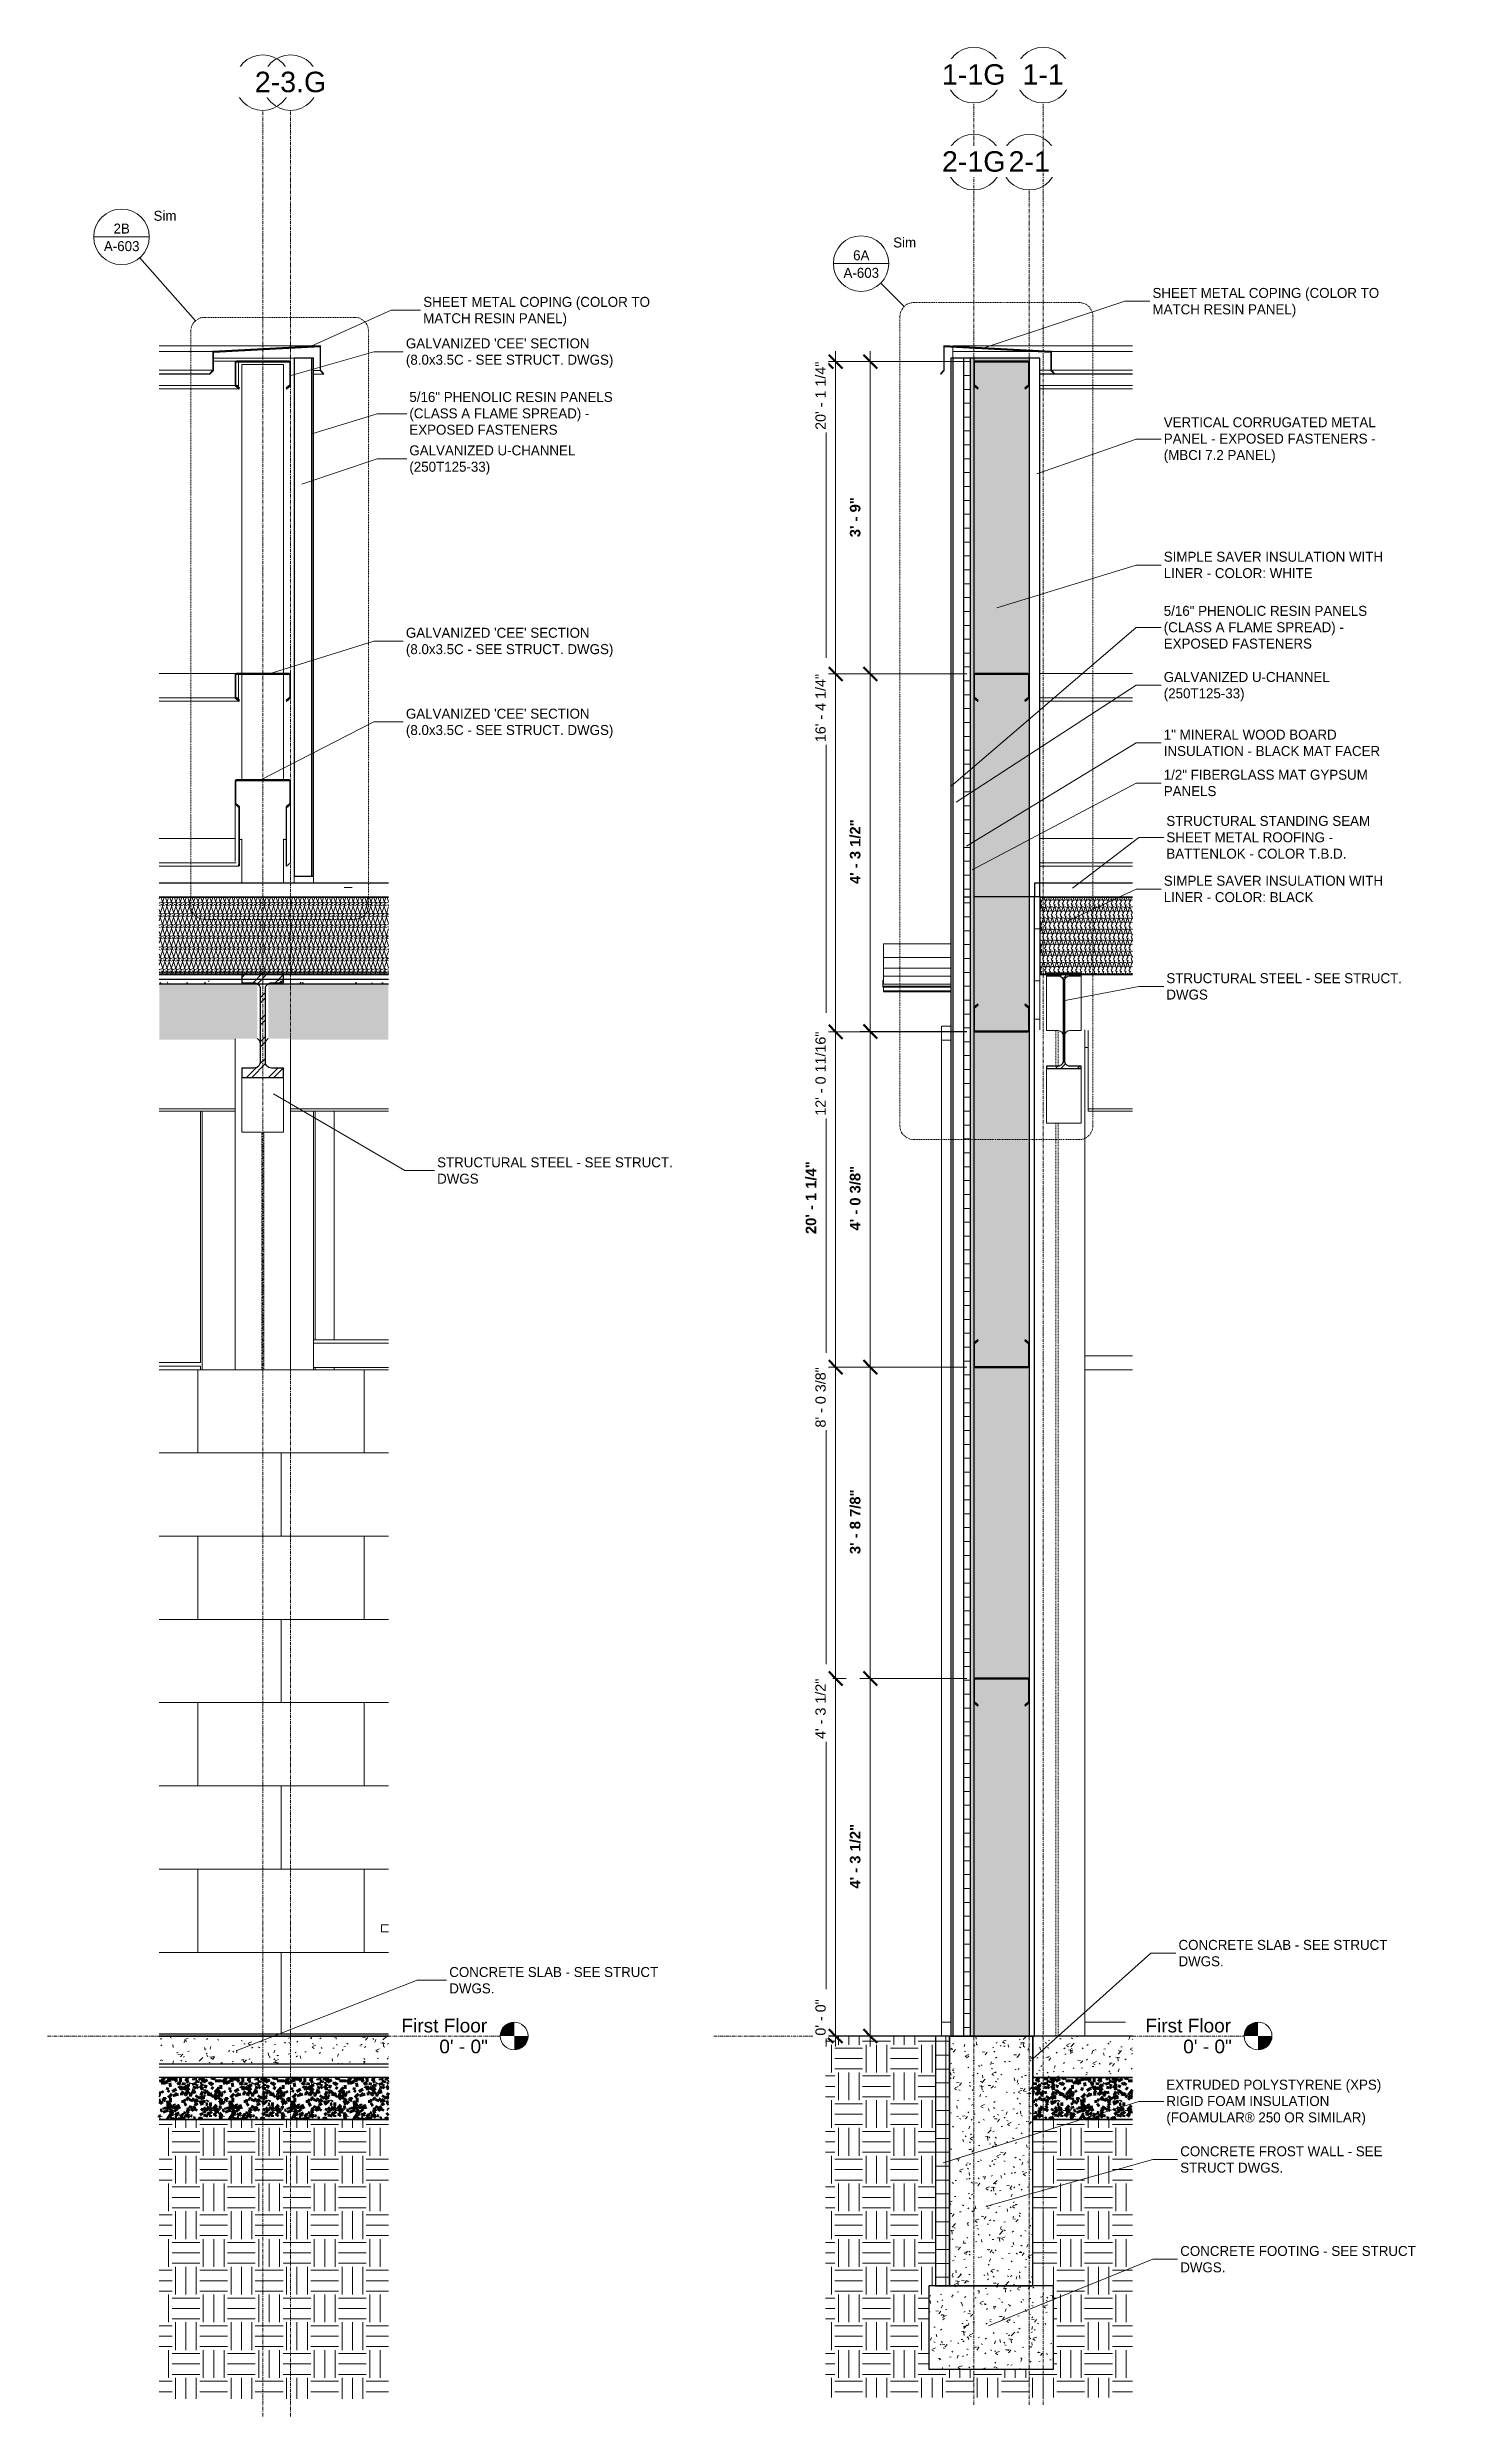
# Model space of a CAD drawing. Header units: inches. Extents: x -22111 to -21580, y -55 to 308.
# Drawn here: x -21781.8 to -21579.9, y -54.8 to 286.5 of the extents above; entities that cross this region are included whole.
import ezdxf

# ---------------------------------------------------------------- set-up
doc = ezdxf.new("R2010")
doc.units = ezdxf.units.IN
doc.header["$MEASUREMENT"] = 0
for name, pattern in [('Dash Dot 3_16_', [0.3125, 0.1875, -0.0625, 0, -0.0625]), ('Grid Line 1_2_', [0.875, 0.5, -0.125, 0.125, -0.125]), ('Hidden 1_8_', [0.1875, 0.125, -0.0625])]:
    doc.linetypes.add(name, pattern=pattern)
for name, color, linetype, lineweight in [('A-ANNO-DIMS', 211, 'Continuous', 9), ('A-ANNO-DIMS-16', 211, 'Continuous', 9), ('A-ANNO-IDEN', 131, 'Continuous', 9), ('A-ANNO-SYMB', 150, 'Continuous', 9), ('A-CLNG', 13, 'Continuous', 30), ('A-CLNG-PATT', 13, 'Continuous', 70), ('A-DETL', 90, 'Continuous', 30), ('A-FLOR', 192, 'Continuous', 30), ('A-FLOR-LEVL', 51, 'Continuous', 9), ('A-FLOR-PATT', 8, 'Continuous', 70), ('A-GLAZ-CWMG', 51, 'Continuous', 30), ('A-ROOF', 132, 'Continuous', 30), ('A-ROOF-OTLN', 132, 'Continuous', 9), ('A-ROOF-PATT', 132, 'Continuous', 30), ('A-WALL', 113, 'Continuous', 30), ('A-WALL-PATT', 111, 'Continuous', 70), ('C-BLDG-PADS', 91, 'Continuous', 200), ('C-TOPO', 7, 'Continuous', 30), ('E-LITE-EQPM', 33, 'Continuous', 30), ('I-FURN', 30, 'Continuous', 30), ('I-WALL', 2, 'Continuous', 30), ('L-SITE-WALL', 31, 'Continuous', 30), ('S-BEAM', 12, 'Continuous', 30), ('S-COLS', 52, 'Continuous', 30), ('S-FNDN', 32, 'Continuous', 30), ('S-GRID', 1, 'Continuous', 9), ('S-GRID-IDEN', 1, 'Continuous', 9)]:
    doc.layers.add(name, color=color, linetype=linetype, lineweight=lineweight)
doc.styles.add('Arial', font='arial.ttf', dxfattribs={"height": 1.967066})
doc.styles.add('Arial_1', font='arial.ttf', dxfattribs={"height": 2.950599})
doc.styles.add('Arial_2', font='arial.ttf', dxfattribs={"height": 1.475299})
doc.styles.add('Arial_B', font='arialbd.ttf', dxfattribs={"height": 1.522134})
doc.styles.add('Century Gothic', font='GOTHIC.TTF', dxfattribs={"height": 1.437112})
doc.dimstyles.new('Linear_-_3_32__Arial_ordinate', dxfattribs={"dimscale": 12, "dimtxt": 1.5, "dimasz": 0.166667, "dimexe": 0.125, "dimexo": 0.083333, "dimgap": 0.083333, "dimtad": 0, "dimjust": 2, "dimdec": 4, "dimrnd": 0.0625, "dimzin": 1, "dimdsep": 46, "dimlunit": 4, "dimtxsty": 'Arial_2', "dimblk1": 'OBLIQUE', "dimblk2": 'OBLIQUE', "dimsah": 1, "dimcen": 0.09, "dimdle": 0.125, "dimazin": 0, "dimtfac": 1, "dimtdec": 4, "dimtix": 1, "dimtmove": 2, "dimatfit": 3, "dimfxl": 1, "dimtvp": 1, "dimtfill": 1, "dimfrac": 2, "dimtolj": 1, "dimtzin": 0, "dimarcsym": 2})
doc.dimstyles.new('Linear_-_3_32__Arial_ordinate_1', dxfattribs={"dimscale": 12, "dimtxt": 1.5, "dimasz": 0.166667, "dimexe": 0.125, "dimexo": 0.083333, "dimgap": 0.083333, "dimtad": 0, "dimjust": 2, "dimdec": 4, "dimrnd": 0.0625, "dimzin": 1, "dimdsep": 46, "dimlunit": 4, "dimtxsty": 'Arial_2', "dimblk1": 'OBLIQUE', "dimblk2": 'OBLIQUE', "dimsah": 1, "dimcen": 0.09, "dimdle": 0.125, "dimazin": 0, "dimtfac": 1, "dimtdec": 4, "dimtix": 1, "dimtmove": 2, "dimatfit": 3, "dimfxl": 1, "dimtvp": 1, "dimtfill": 1, "dimfrac": 2, "dimtolj": 1, "dimtzin": 0, "dimarcsym": 2})
doc.dimstyles.new('OD_Dimension_-_1_16__Tol_', dxfattribs={"dimscale": 12, "dimtxt": 1.5, "dimasz": 0.166667, "dimexe": 0.125, "dimexo": 0.083333, "dimgap": 0.083333, "dimtad": 1, "dimdec": 4, "dimrnd": 0.0625, "dimzin": 1, "dimdsep": 46, "dimlunit": 4, "dimtxsty": 'Arial_B', "dimblk1": 'OBLIQUE', "dimblk2": 'OBLIQUE', "dimsah": 1, "dimcen": 0.09, "dimdle": 0.125, "dimazin": 0, "dimtfac": 1, "dimtdec": 4, "dimtix": 1, "dimtmove": 0, "dimatfit": 3, "dimfxl": 1, "dimtvp": 1, "dimtfill": 1, "dimfrac": 2, "dimtolj": 1, "dimtzin": 0, "dimlwd": 13, "dimlwe": 13, "dimarcsym": 2})
doc.dimstyles.new('OD_Dimension_-_1_16__Tol__1', dxfattribs={"dimscale": 12, "dimtxt": 1.5, "dimasz": 0.166667, "dimexe": 0.125, "dimexo": 0.083333, "dimgap": 0.083333, "dimtad": 1, "dimdec": 4, "dimrnd": 0.0625, "dimzin": 1, "dimdsep": 46, "dimlunit": 4, "dimtxsty": 'Arial_B', "dimblk1": 'OBLIQUE', "dimblk2": 'OBLIQUE', "dimsah": 1, "dimcen": 0.09, "dimdle": 0.125, "dimazin": 0, "dimtfac": 1, "dimtdec": 4, "dimtix": 1, "dimtmove": 0, "dimatfit": 3, "dimfxl": 1, "dimtvp": 1, "dimtfill": 1, "dimfrac": 2, "dimtolj": 1, "dimtzin": 0, "dimlwd": 13, "dimlwe": 13, "dimarcsym": 2})
pattern_1 = [(45, (-30031.883, 67.247), (-1.5839192, 1.5839192), []), (45, (-30031.883, 69.647), (-1.5839192, 1.5839192), [])]
pattern_2 = [(50, (-30724.353, 67.247), (4.5907054, -0.4018678), [0.48, -5.28]), (355, (-30724.353, 67.247), (-0.887837, 4.8136977), [0.384, -4.224]), (100.451, (-30723.97, 67.214), (3.7019703, 4.4127226), [0.408, -4.487]), (46.184, (-30724.353, 68.527), (6.8306586, -1.059043), [0.72, -7.92]), (96.636, (-30723.784, 68.439), (5.981664, 6.2340145), [0.612, -6.731]), (351.184, (-30724.353, 68.527), (5.982082, 6.233824), [0.576, -6.336]), (21, (-30723.713, 68.207), (3.820292, -2.5770996), [0.48, -5.28]), (326, (-30723.713, 68.207), (1.557207, 4.640587), [0.384, -4.224]), (71.451, (-30723.395, 67.993), (5.3771466, 2.0647033), [0.408, -4.487]), (37.5, (-30724.353, 67.247), (0.07797216, 2.1307863), [0.211, -3.962, 0.211, -4.077, -4.24]), (37.5, (-30724.353, 67.247), (0.07797216, 2.1307863), [-8.461, 0.211, -4.029]), (7.5, (-30724.353, 67.247), (1.683907, 2.5243905), [0.211, -2.234, 0.211, -3.866, -1.616]), (7.5, (-30724.353, 67.247), (1.683907, 2.5243905), [-6.522, 0.211, -1.405]), (327.5, (-30725.78, 67.247), (3.4165268, -0.1442966), [0.211, -1.389, 0.211, -4.781, -6.624]), (327.5, (-30725.78, 67.247), (3.4165268, -0.1442966), [-6.592, 0.211, -6.413]), (317.5, (-30726.42, 67.247), (3.7324632, 0.6407147), [0.211, -1.869, 0.211, -3.104, -4.704]), (317.5, (-30726.42, 67.247), (3.7324632, 0.6407147), [-5.395, 0.211, -4.493])]
pattern_3 = [(45, (-30724.353, 67.247), (-1.5839192, 1.5839192), []), (45, (-30724.353, 69.647), (-1.5839192, 1.5839192), [])]
pattern_4 = [(0, (-30724.353, 67.247), (4, 4), [4, -4]), (0, (-30724.353, 68.747), (4, 4), [4, -4]), (0, (-30724.353, 70.247), (4, 4), [4, -4]), (90, (-30723.853, 70.747), (-4, 4), [4, -4]), (90, (-30722.353, 70.747), (-4, 4), [4, -4]), (90, (-30720.853, 70.747), (-4, 4), [4, -4])]
pattern_5 = [(0, (-30724.353, 67.247), (0, 2), []), (90, (-30724.353, 67.247), (-2, 1e-16), [])]
pattern_6 = [(0, (-30724.353, 67.247), (2.56, 0.64), [0.211, -1.709, 0.211, -1.709, -10.24]), (0, (-30724.353, 67.247), (2.56, 0.64), [-3.84, 0.211, -3.629, 0.211, -1.709, -4.48]), (0, (-30724.353, 67.247), (2.56, 0.64), [-9.6, 0.211, -1.069, 0.211, -2.989]), (120, (-30723.393, 67.567), (-1.83425626, 1.897025034), [0.211, -1.709, 0.211, -1.709, -10.24]), (120, (-30723.393, 67.567), (-1.83425626, 1.897025034), [-3.84, 0.211, -3.629, 0.211, -1.709, -4.48]), (120, (-30723.393, 67.567), (-1.83425626, 1.897025034), [-9.6, 0.211, -1.069, 0.211, -2.989]), (240, (-30723.073, 68.847), (-0.72574374, -2.537025034), [0.211, -1.709, 0.211, -1.709, -10.24]), (240, (-30723.073, 68.847), (-0.72574374, -2.537025034), [-3.84, 0.211, -3.629, 0.211, -1.709, -4.48]), (240, (-30723.073, 68.847), (-0.72574374, -2.537025034), [-9.6, 0.211, -1.069, 0.211, -2.989])]
pattern_7 = [(161.57, (-30724.273, 67.327), (-0.6397287956, 0.0002609723), [0, -4.554, 0.506, 0]), (18.43, (-30724.433, 67.327), (-0.6397287956, -0.0002609723), [0, -4.554, 0.506, 0]), (108.43, (-30724.273, 67.327), (0.320200546, -1.599823931), [1.518, -3.542]), (71.57, (-30724.433, 67.327), (0.320200546, 1.599823931), [1.518, -3.542])]

msp = doc.modelspace()

# ---------------------------------------------------------------- texts
at = {"layer": 'A-ANNO-SYMB', "char_height": 1.437112, "line_spacing_factor": 0.984117, "style": 'Century Gothic'}
for s, insert, width, attachment_point in [('Sim', (-21766.54224, 262.9732), 3.852, 1), ('2B', (-21771.13784, 261.13223), 2.664, 2), ('A-603', (-21771.13784, 258.60019), 6.48, 2), ('6A', (-21664.54337, 257.28444), 3.078, 2), ('Sim', (-21659.94777, 259.12541), 3.852, 1), ('A-603', (-21664.54337, 254.7524), 6.48, 2)]:
    msp.add_mtext(s, dxfattribs=dict(at, insert=insert, width=width, attachment_point=attachment_point))

# ---------------------------------------------------------------- blocks, each defined once
blk = doc.blocks.new('Furniture 5 - Furniture 1-2367-Wall Section - One Story - Parapet - Exposed Structure _2_')
at = {"layer": 'I-FURN', "color": 43, "lineweight": 18}
for p, q in [((-25674.27, 16), (-25673.28, 16)), ((-25674.27, 16), (-25674.27, 15)), ((-25673.28, 15), (-25674.27, 15))]:
    blk.add_line(p, q, dxfattribs=at)
blk = doc.blocks.new('Locker Rooms and Restrooms_rvt-3-Wall Section - One Story - Parapet - Exposed Structure _2_')
at = {"layer": 'A-WALL-PATT', "lineweight": 9}
h = blk.add_hatch(dxfattribs=at)
h.set_pattern_fill('FP_22', color=8, style=0, pattern_type=2)
h.set_pattern_definition([(0, (-29596.198, 12), (-48, 24), [48, 0, 0, 0]), (90, (-29572.2, 0), (-48, 3e-15), [12, -12]), (90, (-29584.2, 12), (-48, 3e-15), [12, -12]), (90, (-29560.2, 12), (-48, 3e-15), [12, -12]), (0, (-29596.198, 24), (-48, 24), [48, 0, 0, 0]), (90, (-29548.2, 0), (-48, 3e-15), [12, -12])])
h.paths.add_polyline_path([(-25673.28, 0.25), (-25673.28, 15), (-25674.27, 15), (-25674.27, 16), (-25673.28, 16), (-25673.28, 96), (-25706.32, 96), (-25706.32, 0.25), (-25674.27, 0.25)], flags=0)
at = {"layer": 'A-FLOR', "color": 7}
for p, q in [((-25673.28, 0.25), (-25706.32, 0.25)), ((-25706.32, 0), (-25673.28, 0))]:
    blk.add_line(p, q, dxfattribs=at)
at = {"layer": 'I-WALL', "color": 43, "lineweight": 18}
blk.add_line((-25673.28, 96), (-25706.32, 96), dxfattribs=at)
at = {"color": 43, "lineweight": 18}
blk.add_blockref('Furniture 5 - Furniture 1-2367-Wall Section - One Story - Parapet - Exposed Structure _2_', (0, 0), dxfattribs=at)
blk = doc.blocks.new('Struct_Xcel_Sports Complex_rvt-3-Wall Section - One Story - Parapet - Exposed Structure _2_')
at = {"layer": 'A-FLOR-PATT', "lineweight": 9}
h = blk.add_hatch(dxfattribs=at)
h.set_pattern_fill('FP_23', color=256, style=0, pattern_type=2)
h.set_pattern_definition([(50, (-30031.883, 67.247), (4.5907054, -0.4018678), [0.48, -5.28]), (355, (-30031.883, 67.247), (-0.887837, 4.8136977), [0.384, -4.224]), (100.451, (-30031.501, 67.214), (3.7019703, 4.4127226), [0.408, -4.487]), (46.184, (-30031.883, 68.527), (6.8306586, -1.059043), [0.72, -7.92]), (96.636, (-30031.314, 68.439), (5.981664, 6.234015), [0.612, -6.731]), (351.184, (-30031.883, 68.527), (5.982082, 6.233824), [0.576, -6.336]), (21, (-30031.243, 68.207), (3.820292, -2.5770996), [0.48, -5.28]), (326, (-30031.243, 68.207), (1.557207, 4.640587), [0.384, -4.224]), (71.451, (-30030.925, 67.993), (5.3771466, 2.0647033), [0.408, -4.487]), (37.5, (-30031.883, 67.247), (0.07797216, 2.1307863), [0.211, -3.962, 0.211, -4.077, -4.24]), (37.5, (-30031.883, 67.247), (0.07797216, 2.1307863), [-8.461, 0.211, -4.029]), (7.5, (-30031.883, 67.247), (1.683907, 2.5243905), [0.211, -2.234, 0.211, -3.866, -1.616]), (7.5, (-30031.883, 67.247), (1.683907, 2.5243905), [-6.522, 0.211, -1.405]), (327.5, (-30033.311, 67.247), (3.4165268, -0.1442966), [0.211, -1.389, 0.211, -4.781, -6.624]), (327.5, (-30033.311, 67.247), (3.4165268, -0.1442966), [-6.592, 0.211, -6.413]), (317.5, (-30033.951, 67.247), (3.7324632, 0.6407147), [0.211, -1.869, 0.211, -3.104, -4.704]), (317.5, (-30033.951, 67.247), (3.7324632, 0.6407147), [-5.395, 0.211, -4.493])])
h.paths.add_polyline_path([(-25706.32, -4), (-25673.28, -4), (-25673.28, 0), (-25706.32, 0)], flags=0)
at = {"layer": 'A-FLOR', "color": 7}
for p, q in [((-25673.28, 0), (-25706.32, 0)), ((-25706.32, -4), (-25673.28, -4))]:
    blk.add_line(p, q, dxfattribs=at)
at = {"layer": 'A-FLOR', "color": 43, "lineweight": 18}
blk.add_line((-25673.28, -4.5), (-25706.32, -4.5), dxfattribs=at)
blk = doc.blocks.new('W-Wide Flange-Column - B2_F-1401326-Wall Section - One Story - Parapet - Exposed Structure _2_')
at = {"layer": 'S-COLS', "color": 43, "lineweight": 18}
for p, q in [((-25695.39, 143.68), (-25695.39, 96)), ((-25687.39, 143.68), (-25687.39, 96))]:
    blk.add_line(p, q, dxfattribs=at)
at = {"layer": 'S-COLS', "color": 43, "linetype": 'Hidden 1_8_', "lineweight": 18}
for p, q in [((-25691.55, 96), (-25691.55, 130.22)), ((-25691.23, 130.22), (-25691.23, 96))]:
    blk.add_line(p, q, dxfattribs=at)
blk = doc.blocks.new('W-Wide Flange - 1_-3_ deep-1401343-Wall Section - One Story - Parapet - Exposed Structure _2_')
at = {"layer": 'S-BEAM', "lineweight": 9}
h = blk.add_hatch(dxfattribs=at)
h.set_pattern_fill('FP_18', color=8, style=0, pattern_type=2)
h.set_pattern_definition(pattern_1)
h.paths.add_polyline_path([(-25689.8, 138.1), (-25688.39, 138.1), (-25688.39, 139.46), (-25690.13, 139.46), (-25690.32, 139.48), (-25690.51, 139.55), (-25690.68, 139.65), (-25690.82, 139.79), (-25690.93, 139.96), (-25690.99, 140.15), (-25691.02, 140.35), (-25691.02, 150.86), (-25690.99, 151.07), (-25690.93, 151.24), (-25690.82, 151.41), (-25690.68, 151.55), (-25690.51, 151.66), (-25690.32, 151.73), (-25690.13, 151.75), (-25688.39, 151.75), (-25688.39, 153.11), (-25694.39, 153.11), (-25694.39, 151.75), (-25692.66, 151.75), (-25692.46, 151.73), (-25692.27, 151.66), (-25692.1, 151.55), (-25691.96, 151.41), (-25691.85, 151.24), (-25691.79, 151.06), (-25691.77, 150.86), (-25691.77, 140.35), (-25691.79, 140.15), (-25691.87, 139.94), (-25691.96, 139.79), (-25692.1, 139.65), (-25692.27, 139.55), (-25692.46, 139.48), (-25692.66, 139.46), (-25694.39, 139.46), (-25694.39, 138.1)], flags=0)
at = {"layer": 'S-BEAM', "color": 7}
for p, q in [((-25688.39, 153.11), (-25694.39, 153.11)), ((-25694.39, 153.11), (-25694.39, 151.75)), ((-25694.39, 151.75), (-25692.66, 151.75)), ((-25691.77, 150.86), (-25691.77, 140.35)), ((-25691.02, 140.35), (-25691.02, 150.86)), ((-25690.13, 151.75), (-25688.39, 151.75)), ((-25688.39, 151.75), (-25688.39, 153.11)), ((-25692.66, 139.46), (-25694.39, 139.46)), ((-25694.39, 139.46), (-25694.39, 138.1)), ((-25694.39, 138.1), (-25688.39, 138.1)), ((-25688.39, 139.46), (-25690.13, 139.46)), ((-25688.39, 138.1), (-25688.39, 139.46))]:
    blk.add_line(p, q, dxfattribs=at)
at = {"layer": 'S-BEAM', "color": 43, "lineweight": 18}
for p, q in [((-25694.39, 130.22), (-25694.39, 138.1)), ((-25688.39, 130.22), (-25688.39, 138.1)), ((-25688.39, 130.22), (-25694.39, 130.22))]:
    blk.add_line(p, q, dxfattribs=at)
at = {"layer": 'S-BEAM', "color": 7, "flags": 128}
for points in [[(-25692.66, 151.75), (-25692.46, 151.73), (-25692.27, 151.66), (-25692.1, 151.55), (-25691.96, 151.41), (-25691.85, 151.24), (-25691.79, 151.06), (-25691.77, 150.86)], [(-25691.02, 150.86), (-25690.99, 151.06), (-25690.93, 151.24), (-25690.82, 151.41), (-25690.68, 151.55), (-25690.51, 151.66), (-25690.32, 151.73), (-25690.13, 151.75)], [(-25691.77, 140.35), (-25691.79, 140.15), (-25691.85, 139.96), (-25691.96, 139.79), (-25692.1, 139.65), (-25692.27, 139.55), (-25692.46, 139.48), (-25692.66, 139.46)], [(-25690.13, 139.46), (-25690.32, 139.48), (-25690.51, 139.55), (-25690.68, 139.65), (-25690.82, 139.79), (-25690.93, 139.96), (-25690.99, 140.15), (-25691.02, 140.35)]]:
    blk.add_lwpolyline(points, dxfattribs=at)
at = {"layer": 'S-BEAM', "color": 43, "lineweight": 18}
for centre, major_axis, start_param, end_param in [((-25692.66, 142.96), (-0.89, 0), 3.141593, 4.150359), ((-25690.13, 142.96), (0.89, 0), 2.132826, 3.141593)]:
    blk.add_ellipse(centre, major_axis=major_axis, ratio=0.999133, start_param=start_param, end_param=end_param, dxfattribs=at)
blk = doc.blocks.new('Rectangular Mullion - Profile_Polycarbonate_right-1184085-Wall Section - One Story - Parapet - Exposed Structure _2_')
at = {"layer": 'A-GLAZ-CWMG', "color": 43, "lineweight": 18}
for p, q in [((-25683.83, 133.23), (-25683.83, 100.3)), ((-25681.08, 100.3), (-25681.08, 133.23)), ((-25683.83, 96.32), (-25683.83, 96)), ((-25681.08, 96), (-25681.08, 96.32))]:
    blk.add_line(p, q, dxfattribs=at)
blk = doc.blocks.new('W-Wide Flange - W12X19-1732174-Wall Section - One Story - Parapet - Exposed Structure _2_')
at = {"layer": 'S-BEAM', "color": 43, "lineweight": 18}
for p, q in [((-25706.32, 133.58), (-25695.39, 133.58)), ((-25706.32, 133.23), (-25695.39, 133.23)), ((-25687.39, 133.58), (-25673.28, 133.58)), ((-25687.39, 133.23), (-25673.28, 133.23))]:
    blk.add_line(p, q, dxfattribs=at)
blk = doc.blocks.new('Girt_C - 8_D-1755906-Wall Section - One Story - Parapet - Exposed Structure _2_')
at = {"layer": 'S-BEAM', "color": 43, "lineweight": 18}
for p, q in [((-25695.2, 241.3), (-25698.52, 241.3)), ((-25694.89, 241.19), (-25694.89, 241.11)), ((-25694.89, 241.11), (-25694.89, 237.8)), ((-25706.32, 237.8), (-25695.39, 237.8)), ((-25706.32, 237.31), (-25694.89, 237.31)), ((-25695.22, 237.8), (-25694.89, 237.8)), ((-25694.89, 237.8), (-25694.89, 237.52)), ((-25694.89, 237.38), (-25694.89, 237.31))]:
    blk.add_line(p, q, dxfattribs=at)
blk = doc.blocks.new('Girt_C - 8_D-V4-Wall Section - One Story - Parapet - Exposed Structure _2_')
at = {"layer": 'S-BEAM', "color": 43, "lineweight": 18}
for p, q in [((-25695.39, 172.55), (-25706.32, 172.55)), ((-25706.32, 169.05), (-25695.22, 169.05)), ((-25706.32, 168.57), (-25694.89, 168.57)), ((-25694.89, 168.77), (-25694.89, 168.57))]:
    blk.add_line(p, q, dxfattribs=at)
blk = doc.blocks.new('Girt_C - 8_D-1757616-Wall Section - One Story - Parapet - Exposed Structure _2_')
at = {"layer": 'S-BEAM', "lineweight": 9}
h = blk.add_hatch(dxfattribs=at)
h.set_pattern_fill('FP_18', color=8, style=0, pattern_type=2)
h.set_pattern_definition(pattern_1)
h.paths.add_polyline_path([(-25694.81, 237.31), (-25694.74, 237.4), (-25695.28, 237.85), (-25695.28, 241.11), (-25695.26, 241.17), (-25695.2, 241.19), (-25687.58, 241.19), (-25687.52, 241.17), (-25687.5, 241.11), (-25687.5, 237.85), (-25688.04, 237.4), (-25687.96, 237.31), (-25687.39, 237.8), (-25687.39, 241.11), (-25687.45, 241.24), (-25687.58, 241.3), (-25695.2, 241.3), (-25695.34, 241.24), (-25695.39, 241.11), (-25695.39, 237.8)], flags=0)
at = {"layer": 'S-BEAM', "color": 7}
for p, q in [((-25695.39, 241.11), (-25695.39, 237.8)), ((-25695.28, 237.85), (-25695.28, 241.11)), ((-25687.58, 241.3), (-25695.2, 241.3)), ((-25695.2, 241.19), (-25687.58, 241.19)), ((-25687.5, 241.11), (-25687.5, 237.85)), ((-25687.39, 237.8), (-25687.39, 241.11)), ((-25695.39, 237.8), (-25694.81, 237.31)), ((-25694.74, 237.4), (-25695.28, 237.85)), ((-25694.81, 237.31), (-25694.74, 237.4)), ((-25687.5, 237.85), (-25688.04, 237.4)), ((-25688.04, 237.4), (-25687.96, 237.31)), ((-25687.96, 237.31), (-25687.39, 237.8))]:
    blk.add_line(p, q, dxfattribs=at)
for centre, radius, start, end in [((-25695.2, 241.11), 0.188, 90, 180), ((-25695.2, 241.11), 0.0782, 90, 176.9576), ((-25687.58, 241.11), 0.188, 0, 90), ((-25687.58, 241.11), 0.0782, 2.1227, 90)]:
    blk.add_arc(centre, radius, start, end, dxfattribs=at)
blk = doc.blocks.new('Girt_C - 8_D-1762565-Wall Section - One Story - Parapet - Exposed Structure _2_')
at = {"layer": 'S-BEAM', "lineweight": 9}
h = blk.add_hatch(dxfattribs=at)
h.set_pattern_fill('FP_18', color=8, style=0, pattern_type=2)
h.set_pattern_definition(pattern_1)
h.paths.add_polyline_path([(-25687.97, 176.99), (-25687.39, 177.47), (-25687.39, 180.79), (-25687.4, 180.86), (-25687.45, 180.92), (-25687.51, 180.96), (-25687.58, 180.98), (-25695.2, 180.98), (-25695.27, 180.96), (-25695.34, 180.92), (-25695.38, 180.86), (-25695.39, 180.79), (-25695.39, 177.47), (-25694.82, 176.99), (-25694.75, 177.08), (-25695.28, 177.53), (-25695.28, 180.79), (-25695.27, 180.83), (-25695.24, 180.86), (-25695.2, 180.87), (-25687.58, 180.87), (-25687.54, 180.86), (-25687.51, 180.83), (-25687.5, 180.79), (-25687.5, 177.53), (-25688.04, 177.08)], flags=0)
at = {"layer": 'S-BEAM', "color": 7}
for p, q in [((-25687.58, 180.98), (-25695.2, 180.98)), ((-25695.39, 180.79), (-25695.39, 177.47)), ((-25695.28, 177.53), (-25695.28, 180.79)), ((-25694.75, 177.08), (-25695.28, 177.53)), ((-25695.2, 180.87), (-25687.58, 180.87)), ((-25687.5, 177.53), (-25688.04, 177.08)), ((-25687.5, 180.79), (-25687.5, 177.53)), ((-25687.39, 177.47), (-25687.39, 180.79)), ((-25695.39, 177.47), (-25694.82, 176.99)), ((-25694.82, 176.99), (-25694.75, 177.08)), ((-25688.04, 177.08), (-25687.97, 176.99)), ((-25687.97, 176.99), (-25687.39, 177.47))]:
    blk.add_line(p, q, dxfattribs=at)
at = {"layer": 'S-BEAM', "color": 43, "lineweight": 18}
for p, q in [((-25695.39, 169.2), (-25695.39, 177.47)), ((-25694.82, 176.99), (-25694.82, 168.54)), ((-25694.75, 177.08), (-25694.75, 168.62)), ((-25688.04, 177.08), (-25688.04, 168.62)), ((-25687.97, 176.99), (-25687.97, 168.54)), ((-25687.39, 177.47), (-25687.39, 169.02)), ((-25694.39, 172.41), (-25694.75, 172.41)), ((-25688.04, 172.41), (-25688.39, 172.41)), ((-25694.82, 168.54), (-25694.89, 168.6)), ((-25694.75, 168.62), (-25694.82, 168.54)), ((-25687.97, 168.54), (-25688.04, 168.62)), ((-25687.39, 169.02), (-25687.97, 168.54))]:
    blk.add_line(p, q, dxfattribs=at)
at = {"layer": 'S-BEAM', "color": 7, "flags": 128}
for points in [[(-25695.2, 180.98), (-25695.27, 180.96), (-25695.34, 180.92), (-25695.38, 180.86), (-25695.39, 180.79)], [(-25687.39, 180.79), (-25687.4, 180.86), (-25687.45, 180.92), (-25687.51, 180.96), (-25687.58, 180.98)], [(-25695.28, 180.79), (-25695.27, 180.83), (-25695.24, 180.86), (-25695.2, 180.87)], [(-25687.58, 180.87), (-25687.54, 180.86), (-25687.51, 180.83), (-25687.5, 180.79)]]:
    blk.add_lwpolyline(points, dxfattribs=at)
blk = doc.blocks.new('Girt_C - 8_D-V5-Wall Section - One Story - Parapet - Exposed Structure _2_')
at = {"layer": 'S-BEAM', "color": 43, "lineweight": 18}
for p, q in [((-25695.2, 196.3), (-25706.32, 196.3)), ((-25694.89, 196.19), (-25694.89, 196.11)), ((-25694.89, 196.11), (-25694.89, 192.8)), ((-25706.32, 192.8), (-25695.39, 192.8)), ((-25706.32, 192.31), (-25694.89, 192.31)), ((-25695.22, 192.8), (-25694.89, 192.8)), ((-25694.89, 192.8), (-25694.89, 192.52)), ((-25694.89, 192.38), (-25694.89, 192.31))]:
    blk.add_line(p, q, dxfattribs=at)
blk = doc.blocks.new('Girt_C - 8_D-V6-Wall Section - One Story - Parapet - Exposed Structure _2_')
at = {"layer": 'S-BEAM', "lineweight": 9}
h = blk.add_hatch(dxfattribs=at)
h.set_pattern_fill('FP_18', color=8, style=0, pattern_type=2)
h.set_pattern_definition(pattern_1)
h.paths.add_polyline_path([(-25694.81, 192.31), (-25694.74, 192.4), (-25695.28, 192.85), (-25695.28, 196.11), (-25695.26, 196.17), (-25695.2, 196.19), (-25687.58, 196.19), (-25687.52, 196.17), (-25687.5, 196.11), (-25687.5, 192.85), (-25688.04, 192.4), (-25687.96, 192.31), (-25687.39, 192.8), (-25687.39, 196.11), (-25687.45, 196.24), (-25687.58, 196.3), (-25695.2, 196.3), (-25695.34, 196.24), (-25695.39, 196.11), (-25695.39, 192.8), (-25695.3, 192.72)], flags=0)
at = {"layer": 'S-BEAM', "color": 7}
for p, q in [((-25695.39, 196.11), (-25695.39, 192.8)), ((-25695.28, 192.85), (-25695.28, 196.11)), ((-25687.58, 196.3), (-25695.2, 196.3)), ((-25695.2, 196.19), (-25687.58, 196.19)), ((-25687.5, 196.11), (-25687.5, 192.85)), ((-25687.39, 192.8), (-25687.39, 196.11)), ((-25695.39, 192.8), (-25694.81, 192.31)), ((-25694.74, 192.4), (-25695.28, 192.85)), ((-25694.81, 192.31), (-25694.74, 192.4)), ((-25687.5, 192.85), (-25688.04, 192.4)), ((-25688.04, 192.4), (-25687.96, 192.31)), ((-25687.96, 192.31), (-25687.39, 192.8))]:
    blk.add_line(p, q, dxfattribs=at)
for centre, radius, start, end in [((-25695.2, 196.11), 0.188, 90, 180), ((-25695.2, 196.11), 0.0782, 90, 176.9576), ((-25687.58, 196.11), 0.188, 0, 90), ((-25687.58, 196.11), 0.0782, 2.1227, 90)]:
    blk.add_arc(centre, radius, start, end, dxfattribs=at)
blk = doc.blocks.new('Girt_C - 8_D-1758064-Wall Section - One Story - Parapet - Exposed Structure _2_')
at = {"layer": 'S-BEAM', "color": 43, "lineweight": 18}
for p, q in [((-25673.28, 100.3), (-25684.08, 100.3)), ((-25673.28, 99.82), (-25684.08, 99.82)), ((-25684.08, 96.32), (-25673.28, 96.32))]:
    blk.add_line(p, q, dxfattribs=at)
blk = doc.blocks.new('Level - Level Head - Circle-15001-Wall Section - One Story - Parapet - Exposed Structure _2_')
at = {"layer": 'A-FLOR-LEVL'}
h = blk.add_hatch(color=256, dxfattribs=at)
edge = h.paths.add_edge_path(flags=0)
edge.add_line((-25655.16, 0), (-25657.16, 0))
edge.add_arc((-25655.16, 0), 2, 90, 180, ccw=False)
edge.add_line((-25655.16, 2), (-25655.16, 0))
h = blk.add_hatch(color=256, dxfattribs=at)
edge = h.paths.add_edge_path(flags=0)
edge.add_line((-25655.16, -2), (-25655.16, 0))
edge.add_line((-25655.16, 0), (-25653.16, 0))
edge.add_arc((-25655.16, 0), 2, 270, 360, ccw=False)
blk.add_circle((-25655.16, 0), 2, dxfattribs=at)
blk = doc.blocks.new('Grid - Grid Head - Circle-14747-Wall Section - One Story - Parapet - Exposed Structure _2_')
at = {"layer": 'S-GRID-IDEN'}
blk.add_circle((-25691.39, 281.44), 4, dxfattribs=at)
blk = doc.blocks.new('Section - Callout Head-19020-Wall Section - One Story - Parapet - Exposed Structure _2_')
at = {"layer": 'A-ANNO-SYMB'}
blk.add_line((-25715.75, 259.22), (-25707.75, 259.22), dxfattribs=at)
for start, end in [(0, 180), (180, 360)]:
    blk.add_arc((-25711.75, 259.22), 4, start, end, dxfattribs=at)
blk = doc.blocks.new('Struct_Xcel_Sports Complex_rvt-4-Wall Section - One Story - Resin Panel _ Parapet _2_')
at = {"layer": 'A-FLOR-PATT', "lineweight": 9}
h = blk.add_hatch(dxfattribs=at)
h.set_pattern_fill('FP_34', color=256, style=0, pattern_type=2)
h.set_pattern_definition(pattern_2)
h.paths.add_polyline_path([(-26258.52, -6), (-26258.52, 0), (-26272.89, 0), (-26272.89, -6)], flags=0)
at = {"layer": 'A-WALL-PATT', "lineweight": 9}
h = blk.add_hatch(dxfattribs=at)
h.set_pattern_fill('FP_34', color=8, style=0, pattern_type=2)
h.set_pattern_definition(pattern_2)
h.paths.add_polyline_path([(-26284.89, -36), (-26272.89, -36), (-26272.89, 0), (-26284.89, 0), (-26284.89, -11.28)], flags=0)
at = {"layer": 'S-FNDN', "lineweight": 9}
h = blk.add_hatch(dxfattribs=at)
h.set_pattern_fill('FP_34', color=8, style=0, pattern_type=2)
h.set_pattern_definition(pattern_2)
h.paths.add_polyline_path([(-26269.89, -48), (-26269.89, -36), (-26287.89, -36), (-26287.89, -48)], flags=0)
at = {"layer": 'A-FLOR', "color": 7}
for p, q in [((-26272.89, 0), (-26272.89, -6)), ((-26258.52, 0), (-26272.89, 0)), ((-26272.89, -6), (-26258.52, -6))]:
    blk.add_line(p, q, dxfattribs=at)
at = {"layer": 'L-SITE-WALL', "color": 7}
for p, q in [((-26272.89, 0), (-26284.89, 0)), ((-26284.89, 0), (-26284.89, -36)), ((-26272.89, -36), (-26272.89, 0)), ((-26284.89, -36), (-26272.89, -36))]:
    blk.add_line(p, q, dxfattribs=at)
at = {"layer": 'S-FNDN', "color": 7}
for p, q in [((-26269.89, -36), (-26287.89, -36)), ((-26287.89, -36), (-26287.89, -48)), ((-26269.89, -48), (-26269.89, -36)), ((-26287.89, -48), (-26269.89, -48))]:
    blk.add_line(p, q, dxfattribs=at)
blk = doc.blocks.new('W-Wide Flange-Column - B2_D-1389335-Wall Section - One Story - Resin Panel _ Parapet _2_')
at = {"layer": 'S-COLS', "color": 43, "lineweight": 18}
for p, q in [((-26271.89, 146.5), (-26272.64, 146.5)), ((-26265.39, 144.99), (-26265.39, 0))]:
    blk.add_line(p, q, dxfattribs=at)
at = {"layer": 'S-COLS', "color": 43, "linetype": 'Hidden 1_8_', "lineweight": 18}
for p, q in [((-26269.55, 139.73), (-26269.55, 144.86)), ((-26269.23, 144.86), (-26269.23, 139.73)), ((-26269.55, 0), (-26269.55, 131.51)), ((-26269.23, 131.51), (-26269.23, 0))]:
    blk.add_line(p, q, dxfattribs=at)
blk = doc.blocks.new('W-Wide Flange - W14X22-1401465-Wall Section - One Story - Resin Panel _ Parapet _2_')
at = {"layer": 'S-BEAM', "lineweight": 9}
h = blk.add_hatch(dxfattribs=at)
h.set_pattern_fill('FP_28', color=8, style=0, pattern_type=2)
h.set_pattern_definition(pattern_3)
h.paths.add_polyline_path([(-26269.58, 139.4), (-26265.89, 139.4), (-26265.89, 139.73), (-26267.55, 139.73), (-26267.71, 139.75), (-26267.86, 139.81), (-26268, 139.89), (-26268.12, 140.01), (-26268.2, 140.15), (-26268.26, 140.3), (-26268.28, 140.46), (-26268.28, 152.05), (-26268.26, 152.21), (-26268.19, 152.38), (-26268.12, 152.5), (-26268, 152.62), (-26267.85, 152.71), (-26267.71, 152.76), (-26267.5, 152.77), (-26265.89, 152.77), (-26265.89, 153.11), (-26270.89, 153.11), (-26270.89, 152.77), (-26269.23, 152.77), (-26269.07, 152.76), (-26268.92, 152.7), (-26268.78, 152.62), (-26268.66, 152.5), (-26268.58, 152.36), (-26268.52, 152.21), (-26268.51, 152.05), (-26268.51, 140.46), (-26268.52, 140.3), (-26268.58, 140.15), (-26268.66, 140.01), (-26268.78, 139.89), (-26268.92, 139.81), (-26269.07, 139.75), (-26269.23, 139.73), (-26270.89, 139.73), (-26270.89, 139.4)], flags=0)
at = {"layer": 'S-BEAM', "color": 7}
for p, q in [((-26265.89, 153.11), (-26270.89, 153.11)), ((-26270.89, 153.11), (-26270.89, 152.77)), ((-26270.89, 152.77), (-26269.23, 152.77)), ((-26268.51, 152.05), (-26268.51, 140.46)), ((-26268.28, 140.46), (-26268.28, 152.05)), ((-26267.55, 152.77), (-26265.89, 152.77)), ((-26265.89, 152.77), (-26265.89, 153.11)), ((-26269.23, 139.73), (-26270.89, 139.73)), ((-26270.89, 139.73), (-26270.89, 139.4)), ((-26270.89, 139.4), (-26265.89, 139.4)), ((-26265.89, 139.73), (-26267.55, 139.73)), ((-26265.89, 139.4), (-26265.89, 139.73))]:
    blk.add_line(p, q, dxfattribs=at)
at = {"layer": 'S-BEAM', "color": 43, "lineweight": 18}
for p, q in [((-26270.89, 144.86), (-26270.89, 152.77)), ((-26265.89, 144.86), (-26265.89, 152.77)), ((-26269.23, 144.86), (-26270.89, 144.86)), ((-26265.89, 144.86), (-26267.55, 144.86)), ((-26270.89, 131.51), (-26270.89, 139.4)), ((-26265.89, 131.51), (-26265.89, 139.4)), ((-26265.89, 131.51), (-26270.89, 131.51))]:
    blk.add_line(p, q, dxfattribs=at)
at = {"layer": 'S-BEAM', "color": 7, "flags": 128}
for points in [[(-26269.23, 152.77), (-26269.07, 152.76), (-26268.92, 152.7), (-26268.78, 152.62), (-26268.66, 152.5), (-26268.58, 152.36), (-26268.52, 152.21), (-26268.51, 152.05)], [(-26268.28, 152.05), (-26268.26, 152.21), (-26268.2, 152.36), (-26268.12, 152.5), (-26268, 152.62), (-26267.86, 152.7), (-26267.71, 152.76), (-26267.55, 152.77)], [(-26268.51, 140.46), (-26268.52, 140.3), (-26268.58, 140.15), (-26268.66, 140.01), (-26268.78, 139.89), (-26268.92, 139.81), (-26269.07, 139.75), (-26269.23, 139.73)], [(-26267.55, 139.73), (-26267.71, 139.75), (-26267.86, 139.81), (-26268, 139.89), (-26268.12, 140.01), (-26268.2, 140.15), (-26268.26, 140.3), (-26268.28, 140.46)]]:
    blk.add_lwpolyline(points, dxfattribs=at)
at = {"layer": 'S-BEAM', "color": 43, "lineweight": 18}
for centre, major_axis, start_param, end_param in [((-26269.23, 144.13), (-0.728, 0), 3.141593, 4.712389), ((-26267.55, 144.13), (0.728, 0), 1.570796, 3.141593)]:
    blk.add_ellipse(centre, major_axis=major_axis, ratio=0.999133, start_param=start_param, end_param=end_param, dxfattribs=at)
blk = doc.blocks.new('Girt_C - 8_D-1409812-Wall Section - One Story - Resin Panel _ Parapet _2_')
at = {"layer": 'S-BEAM', "lineweight": 9}
h = blk.add_hatch(dxfattribs=at)
h.set_pattern_fill('FP_28', color=8, style=0, pattern_type=2)
h.set_pattern_definition(pattern_3)
h.paths.add_polyline_path([(-26280.81, 47.57), (-26280.74, 47.66), (-26281.28, 48.11), (-26281.28, 51.37), (-26281.26, 51.42), (-26281.2, 51.45), (-26273.58, 51.45), (-26273.52, 51.42), (-26273.5, 51.37), (-26273.5, 48.11), (-26274.04, 47.66), (-26273.96, 47.57), (-26273.39, 48.05), (-26273.39, 51.37), (-26273.45, 51.5), (-26273.58, 51.55), (-26281.2, 51.55), (-26281.34, 51.5), (-26281.39, 51.37), (-26281.39, 48.05)], flags=0)
at = {"layer": 'S-BEAM', "color": 7}
for p, q in [((-26281.39, 51.37), (-26281.39, 48.05)), ((-26281.28, 48.11), (-26281.28, 51.37)), ((-26273.58, 51.55), (-26281.2, 51.55)), ((-26281.2, 51.45), (-26273.58, 51.45)), ((-26273.5, 51.37), (-26273.5, 48.11)), ((-26273.39, 48.05), (-26273.39, 51.37)), ((-26281.39, 48.05), (-26280.81, 47.57)), ((-26280.74, 47.66), (-26281.28, 48.11)), ((-26273.5, 48.11), (-26274.04, 47.66)), ((-26273.96, 47.57), (-26273.39, 48.05)), ((-26280.81, 47.57), (-26280.74, 47.66)), ((-26274.04, 47.66), (-26273.96, 47.57))]:
    blk.add_line(p, q, dxfattribs=at)
for centre, radius, start, end in [((-26281.2, 51.37), 0.188, 90, 180), ((-26281.2, 51.37), 0.0782, 90, 176.9576), ((-26273.58, 51.37), 0.188, 0, 90), ((-26273.58, 51.37), 0.0782, 2.1227, 90)]:
    blk.add_arc(centre, radius, start, end, dxfattribs=at)
blk = doc.blocks.new('Girt_C - 8_D-1405484-Wall Section - One Story - Resin Panel _ Parapet _2_')
at = {"layer": 'S-BEAM', "lineweight": 9}
h = blk.add_hatch(dxfattribs=at)
h.set_pattern_fill('FP_28', color=8, style=0, pattern_type=2)
h.set_pattern_definition(pattern_3)
h.paths.add_polyline_path([(-26281.2, 96.32), (-26273.58, 96.32), (-26273.45, 96.38), (-26273.39, 96.51), (-26273.39, 99.82), (-26273.97, 100.3), (-26274.04, 100.22), (-26273.5, 99.77), (-26273.5, 96.5), (-26273.52, 96.45), (-26273.58, 96.43), (-26281.2, 96.43), (-26281.26, 96.45), (-26281.28, 96.5), (-26281.28, 99.77), (-26280.75, 100.22), (-26280.82, 100.3), (-26281.39, 99.82), (-26281.39, 96.51), (-26281.34, 96.38)], flags=0)
at = {"layer": 'S-BEAM', "color": 7}
for p, q in [((-26280.82, 100.3), (-26281.39, 99.82)), ((-26281.39, 99.82), (-26281.39, 96.51)), ((-26281.28, 99.77), (-26280.75, 100.22)), ((-26281.28, 96.5), (-26281.28, 99.77)), ((-26280.75, 100.22), (-26280.82, 100.3)), ((-26273.97, 100.3), (-26274.04, 100.22)), ((-26274.04, 100.22), (-26273.5, 99.77)), ((-26273.39, 99.82), (-26273.97, 100.3)), ((-26273.5, 99.77), (-26273.5, 96.5)), ((-26273.39, 96.51), (-26273.39, 99.82)), ((-26273.58, 96.43), (-26281.2, 96.43)), ((-26281.2, 96.32), (-26273.58, 96.32))]:
    blk.add_line(p, q, dxfattribs=at)
for centre, radius, start, end in [((-26281.2, 96.51), 0.188, 180, 270), ((-26281.2, 96.51), 0.0782, 182.1227, 270), ((-26273.58, 96.51), 0.188, 270, 0), ((-26273.58, 96.51), 0.0782, 270, 356.9576)]:
    blk.add_arc(centre, radius, start, end, dxfattribs=at)
blk = doc.blocks.new('Rectangular Mullion - Exterior 2_ x 4_5_-1135280-Wall Section - One Story - Resin Panel _ Parapet _2_')
at = {"layer": 'A-GLAZ-CWMG', "color": 43, "lineweight": 18}
blk.add_line((-26265.39, 2), (-26258.52, 2), dxfattribs=at)
blk = doc.blocks.new('Rectangular Mullion - Exterior 2_ x 4_5_-1135281-Wall Section - One Story - Resin Panel _ Parapet _2_')
at = {"layer": 'A-GLAZ-CWMG', "color": 43, "lineweight": 18}
for p, q in [((-26258.52, 98), (-26265.39, 98)), ((-26258.52, 96), (-26265.39, 96))]:
    blk.add_line(p, q, dxfattribs=at)
blk = doc.blocks.new('Rectangular Mullion - Exterior 2_ x 4_5_-1135294-Wall Section - One Story - Resin Panel _ Parapet _2_')
at = {"layer": 'A-GLAZ-CWMG', "color": 43, "lineweight": 18}
for p, q in [((-26284.7, 2), (-26286.02, 2)), ((-26286.02, 2), (-26286.02, 0))]:
    blk.add_line(p, q, dxfattribs=at)
blk = doc.blocks.new('Rectangular Mullion - Exterior 2_ x 4_5_-1142341-Wall Section - One Story - Resin Panel _ Parapet _2_')
at = {"layer": 'A-GLAZ-CWMG', "color": 43, "lineweight": 18}
for p, q in [((-26286.02, 143.5), (-26284.7, 143.5)), ((-26286.02, 97), (-26286.02, 143.5))]:
    blk.add_line(p, q, dxfattribs=at)
blk = doc.blocks.new('Rectangular Mullion - Exterior 2_ x 4_5_-1142342-Wall Section - One Story - Resin Panel _ Parapet _2_')
at = {"layer": 'A-GLAZ-CWMG', "color": 43, "lineweight": 18}
for p, q in [((-26286.02, 2), (-26286.02, 97)), ((-26284.7, 2), (-26286.02, 2))]:
    blk.add_line(p, q, dxfattribs=at)
blk = doc.blocks.new('Rectangular Mullion - Exterior 2_ x 4_5_-1135297-Wall Section - One Story - Resin Panel _ Parapet _2_')
at = {"layer": 'A-GLAZ-CWMG', "color": 43, "lineweight": 18}
for p, q in [((-26284.7, 145.5), (-26286.02, 145.5)), ((-26286.02, 145.5), (-26286.02, 143.5)), ((-26286.02, 143.5), (-26284.7, 143.5))]:
    blk.add_line(p, q, dxfattribs=at)
blk = doc.blocks.new('W-Wide Flange - W12X19-1732174-Wall Section - One Story - Resin Panel _ Parapet _2_')
at = {"layer": 'S-BEAM', "color": 43, "lineweight": 18}
for p, q in [((-26264.89, 144.55), (-26264.89, 144.86)), ((-26264.89, 134.1), (-26264.89, 144.55)), ((-26264.89, 133.58), (-26264.89, 134.1)), ((-26264.89, 133.23), (-26264.89, 133.58)), ((-26264.89, 133.58), (-26258.52, 133.58)), ((-26264.89, 133.23), (-26258.52, 133.23))]:
    blk.add_line(p, q, dxfattribs=at)
blk = doc.blocks.new('Girt_C - 8_D-1755906-Wall Section - One Story - Resin Panel _ Parapet _2_')
at = {"layer": 'S-BEAM', "color": 43, "lineweight": 18}
for p, q in [((-26271.89, 237.8), (-26258.52, 237.8)), ((-26271.89, 237.31), (-26258.52, 237.31))]:
    blk.add_line(p, q, dxfattribs=at)
blk = doc.blocks.new('Girt_C - 8_D-V7-Wall Section - One Story - Resin Panel _ Parapet _2_')
at = {"layer": 'S-BEAM', "color": 43, "lineweight": 18}
for p, q in [((-26258.52, 172.55), (-26271.89, 172.55)), ((-26271.89, 169.05), (-26258.52, 169.05)), ((-26271.89, 168.57), (-26258.52, 168.57))]:
    blk.add_line(p, q, dxfattribs=at)
blk = doc.blocks.new('Girt_C - 8_D-1757324-Wall Section - One Story - Resin Panel _ Parapet _2_')
at = {"layer": 'S-BEAM', "lineweight": 9}
h = blk.add_hatch(dxfattribs=at)
h.set_pattern_fill('FP_28', color=8, style=0, pattern_type=2)
h.set_pattern_definition(pattern_3)
h.paths.add_polyline_path([(-26273.97, 237.31), (-26273.39, 237.8), (-26273.39, 241.11), (-26273.45, 241.24), (-26273.58, 241.3), (-26281.2, 241.3), (-26281.34, 241.24), (-26281.39, 241.11), (-26281.39, 237.8), (-26280.82, 237.31), (-26280.75, 237.4), (-26281.28, 237.85), (-26281.28, 241.11), (-26281.26, 241.17), (-26281.2, 241.19), (-26273.58, 241.19), (-26273.52, 241.17), (-26273.5, 241.11), (-26273.5, 237.85), (-26274.04, 237.4)], flags=0)
at = {"layer": 'S-BEAM', "color": 7}
for p, q in [((-26281.39, 241.11), (-26281.39, 237.8)), ((-26281.28, 237.85), (-26281.28, 241.11)), ((-26273.58, 241.3), (-26281.2, 241.3)), ((-26281.2, 241.19), (-26273.58, 241.19)), ((-26273.5, 241.11), (-26273.5, 237.85)), ((-26273.39, 237.8), (-26273.39, 241.11)), ((-26281.39, 237.8), (-26280.82, 237.31)), ((-26280.75, 237.4), (-26281.28, 237.85)), ((-26280.82, 237.31), (-26280.75, 237.4)), ((-26273.5, 237.85), (-26274.04, 237.4)), ((-26274.04, 237.4), (-26273.97, 237.31)), ((-26273.97, 237.31), (-26273.39, 237.8))]:
    blk.add_line(p, q, dxfattribs=at)
for centre, radius, start, end in [((-26281.2, 241.11), 0.188, 90, 180), ((-26281.2, 241.11), 0.0782, 90, 177.8773), ((-26273.58, 241.11), 0.188, 0, 90), ((-26273.58, 241.11), 0.0782, 3.0424, 90)]:
    blk.add_arc(centre, radius, start, end, dxfattribs=at)
blk = doc.blocks.new('Girt_C - 8_D-1757323-Wall Section - One Story - Resin Panel _ Parapet _2_')
at = {"layer": 'S-BEAM', "lineweight": 9}
h = blk.add_hatch(dxfattribs=at)
h.set_pattern_fill('FP_28', color=8, style=0, pattern_type=2)
h.set_pattern_definition(pattern_3)
h.paths.add_polyline_path([(-26273.97, 192.31), (-26273.39, 192.8), (-26273.39, 196.11), (-26273.45, 196.24), (-26273.58, 196.3), (-26281.2, 196.3), (-26281.34, 196.24), (-26281.39, 196.11), (-26281.39, 192.8), (-26280.82, 192.31), (-26280.75, 192.4), (-26281.28, 192.85), (-26281.28, 196.11), (-26281.26, 196.17), (-26281.2, 196.19), (-26273.58, 196.19), (-26273.52, 196.17), (-26273.5, 196.11), (-26273.5, 192.85), (-26274.04, 192.4)], flags=0)
at = {"layer": 'S-BEAM', "color": 7}
for p, q in [((-26281.39, 196.11), (-26281.39, 192.8)), ((-26281.28, 192.85), (-26281.28, 196.11)), ((-26273.58, 196.3), (-26281.2, 196.3)), ((-26281.2, 196.19), (-26273.58, 196.19)), ((-26273.5, 196.11), (-26273.5, 192.85)), ((-26273.39, 192.8), (-26273.39, 196.11)), ((-26281.39, 192.8), (-26280.82, 192.31)), ((-26280.75, 192.4), (-26281.28, 192.85)), ((-26280.82, 192.31), (-26280.75, 192.4)), ((-26273.5, 192.85), (-26274.04, 192.4)), ((-26274.04, 192.4), (-26273.97, 192.31)), ((-26273.97, 192.31), (-26273.39, 192.8))]:
    blk.add_line(p, q, dxfattribs=at)
for centre, radius, start, end in [((-26281.2, 196.11), 0.188, 90, 180), ((-26281.2, 196.11), 0.0782, 90, 177.8773), ((-26273.58, 196.11), 0.188, 0, 90), ((-26273.58, 196.11), 0.0782, 3.0424, 90)]:
    blk.add_arc(centre, radius, start, end, dxfattribs=at)
blk = doc.blocks.new('Girt_C - 8_D-1757376-Wall Section - One Story - Resin Panel _ Parapet _2_')
at = {"layer": 'S-BEAM', "lineweight": 9}
h = blk.add_hatch(dxfattribs=at)
h.set_pattern_fill('FP_28', color=8, style=0, pattern_type=2)
h.set_pattern_definition(pattern_3)
h.paths.add_polyline_path([(-26273.58, 144.69), (-26273.45, 144.74), (-26273.39, 144.88), (-26273.39, 148.19), (-26273.96, 148.67), (-26274.04, 148.59), (-26273.5, 148.14), (-26273.5, 144.87), (-26273.52, 144.82), (-26273.58, 144.8), (-26281.2, 144.8), (-26281.26, 144.82), (-26281.28, 144.87), (-26281.28, 148.14), (-26280.74, 148.59), (-26280.81, 148.67), (-26281.39, 148.19), (-26281.39, 144.88), (-26281.34, 144.74), (-26281.2, 144.69), (-26275.1, 144.69)], flags=0)
at = {"layer": 'S-BEAM', "color": 7}
for p, q in [((-26280.81, 148.67), (-26281.39, 148.19)), ((-26281.39, 148.19), (-26281.39, 144.88)), ((-26281.28, 148.14), (-26280.74, 148.59)), ((-26281.28, 144.87), (-26281.28, 148.14)), ((-26280.74, 148.59), (-26280.81, 148.67)), ((-26273.96, 148.67), (-26274.04, 148.59)), ((-26274.04, 148.59), (-26273.5, 148.14)), ((-26273.39, 148.19), (-26273.96, 148.67)), ((-26273.5, 148.14), (-26273.5, 144.87)), ((-26273.39, 144.88), (-26273.39, 148.19)), ((-26273.58, 144.8), (-26281.2, 144.8)), ((-26281.2, 144.69), (-26273.58, 144.69))]:
    blk.add_line(p, q, dxfattribs=at)
for centre, radius, start, end in [((-26281.2, 144.88), 0.187, 180, 270), ((-26281.2, 144.88), 0.0782, 183.0424, 270), ((-26273.58, 144.88), 0.188, 270, 0), ((-26273.58, 144.88), 0.0782, 270, 357.8773)]:
    blk.add_arc(centre, radius, start, end, dxfattribs=at)
blk = doc.blocks.new('Dimension Lumber - 5_5 x 7_5 Glulam-1730133-Wall Section - One Story - Resin Panel _ Parapet _2_')
at = {"layer": 'S-BEAM', "color": 43, "lineweight": 18}
for p, q in [((-26271.89, 159.54), (-26272.64, 159.54)), ((-26272.64, 152.05), (-26271.89, 152.05))]:
    blk.add_line(p, q, dxfattribs=at)
blk = doc.blocks.new('Girt_C - 8_D-1732029-Wall Section - One Story - Resin Panel _ Parapet _2_')
at = {"layer": 'S-BEAM', "color": 43, "lineweight": 18}
blk.add_line((-26265.39, 142.44), (-26264.89, 142.44), dxfattribs=at)
blk = doc.blocks.new('HSS-Hollow Structural Section - HSS1-1_2X1-1_2X1_8 - Obsolete-1395972-Wall Section - One Story - Resin Panel _ Parapet _2_')
at = {"layer": 'S-BEAM', "color": 43, "lineweight": 18}
for p, q in [((-26294.39, 151.85), (-26294.39, 152.71)), ((-26294.39, 151.61), (-26294.39, 151.85)), ((-26294.39, 151.57), (-26294.39, 151.61)), ((-26294.39, 151.57), (-26284.7, 151.57))]:
    blk.add_line(p, q, dxfattribs=at)
blk = doc.blocks.new('HSS-Hollow Structural Section - HSS1-1_2X1-1_2X1_8 - Obsolete-V8-Wall Section - One Story - Resin Panel _ Parapet _2_')
at = {"layer": 'S-BEAM', "color": 43, "lineweight": 18}
for p, q in [((-26294.39, 153), (-26294.39, 153.86)), ((-26294.39, 152.76), (-26294.39, 153)), ((-26294.39, 152.71), (-26294.39, 152.76)), ((-26294.39, 152.71), (-26284.7, 152.71))]:
    blk.add_line(p, q, dxfattribs=at)
blk = doc.blocks.new('HSS-Hollow Structural Section - HSS1-1_2X1-1_2X1_8 - Obsolete-V9-Wall Section - One Story - Resin Panel _ Parapet _2_')
at = {"layer": 'S-BEAM', "color": 43, "lineweight": 18}
for p, q in [((-26284.7, 155.4), (-26294.39, 155.4)), ((-26294.39, 155.18), (-26294.39, 155.4)), ((-26294.39, 154.14), (-26294.39, 155.18)), ((-26294.39, 153.9), (-26294.39, 154.14)), ((-26294.39, 153.86), (-26294.39, 153.9)), ((-26294.39, 153.86), (-26284.7, 153.86))]:
    blk.add_line(p, q, dxfattribs=at)
blk = doc.blocks.new('HSS-Hollow Structural Section - HSS1-1_2X1-1_2X1_8 - Obsolete-1395973-Wall Section - One Story - Resin Panel _ Parapet _2_')
at = {"layer": 'S-BEAM', "color": 43, "lineweight": 18}
for p, q in [((-26294.39, 150.85), (-26294.39, 151.12)), ((-26294.39, 150.61), (-26294.39, 150.85)), ((-26294.39, 150.57), (-26294.39, 150.61)), ((-26294.39, 150.57), (-26284.7, 150.57))]:
    blk.add_line(p, q, dxfattribs=at)
blk = doc.blocks.new('EXTERIOR LED - SUNRISE LED Light Bar-970652-Wall Section - One Story - Resin Panel _ Parapet _2_')
at = {"layer": 'E-LITE-EQPM', "color": 43, "lineweight": 18}
for p, q in [((-26294.52, 151.28), (-26294.52, 152.12)), ((-26294.52, 152.12), (-26294.39, 152.12)), ((-26294.52, 151.12), (-26294.52, 151.28)), ((-26294.52, 151.28), (-26284.7, 151.28)), ((-26284.7, 151.12), (-26294.52, 151.12))]:
    blk.add_line(p, q, dxfattribs=at)
blk = doc.blocks.new('Level - Level Head - Circle-15001-Wall Section - One Story - Resin Panel _ Parapet _2_')
at = {"layer": 'A-FLOR-LEVL'}
h = blk.add_hatch(color=256, dxfattribs=at)
edge = h.paths.add_edge_path(flags=0)
edge.add_line((-26240.41, 0), (-26242.41, 0))
edge.add_arc((-26240.41, 0), 2, 90, 180, ccw=False)
edge.add_line((-26240.41, 2), (-26240.41, 0))
h = blk.add_hatch(color=256, dxfattribs=at)
edge = h.paths.add_edge_path(flags=0)
edge.add_line((-26240.41, -2), (-26240.41, 0))
edge.add_line((-26240.41, 0), (-26238.41, 0))
edge.add_arc((-26240.41, 0), 2, 270, 360, ccw=False)
blk.add_circle((-26240.41, 0), 2, dxfattribs=at)
blk = doc.blocks.new('Grid - Grid Head - Circle-14747-Wall Section - One Story - Resin Panel _ Parapet _2_')
at = {"layer": 'S-GRID-IDEN'}
blk.add_circle((-26281.39, 282.52), 4, dxfattribs=at)
blk = doc.blocks.new('DIMBLOCK3-Wall Section - One Story - Resin Panel _ Parapet _2_')
at = {"layer": 'A-ANNO-DIMS-16', "lineweight": 13}
for p, q in [((-21669.61, -1.5), (-21669.61, 242.74)), ((-21649.33, 241.24), (-21671.11, 241.24)), ((-21669.61, 241.24), (-21649.33, 241.24)), ((-21669.61, 0), (-21670.67, 0)), ((-21670.02, 0), (-21668.11, 0))]:
    blk.add_line(p, q, dxfattribs=at)
at = {"layer": 'A-ANNO-DIMS-16', "lineweight": 50}
for p, q in [((-21669.61, 241.24), (-21670.61, 242.24)), ((-21669.61, 241.24), (-21668.61, 240.24)), ((-21669.61, 0), (-21670.61, 1)), ((-21669.61, 0), (-21668.61, -1))]:
    blk.add_line(p, q, dxfattribs=at)
at = {"layer": 'A-ANNO-DIMS-16', "color": 0, "lineweight": 13, "insert": (-21672.56, 115.54), "char_height": 1.5221, "width": 12.2, "attachment_point": 1, "rotation": 90, "line_spacing_factor": 0.938532, "style": 'Arial_B', "bg_fill": 3, "box_fill_scale": 1.25, "bg_fill_color": 0, "bg_fill_transparency": 0}
blk.add_mtext('20\' - 1 1/4"', dxfattribs=at)
blk = doc.blocks.new('_Oblique')
at = {"color": 0, "linetype": 'ByBlock', "lineweight": -2}
blk.add_line((-0.5, -0.5), (0.5, 0.5), dxfattribs=at)
blk = doc.blocks.new('Section - Callout Head-19020-Wall Section - One Story - Resin Panel _ Parapet _2_')
at = {"layer": 'A-ANNO-SYMB'}
blk.add_line((-26301.63, 255.37), (-26293.63, 255.37), dxfattribs=at)
for start, end in [(0, 180), (180, 360)]:
    blk.add_arc((-26297.63, 255.37), 4, start, end, dxfattribs=at)
blk = doc.blocks.new('DIMBLOCK4-Wall Section - One Story - Resin Panel _ Parapet _2_')
at = {"layer": 'A-ANNO-DIMS-16', "lineweight": 13}
for p, q in [((-21649.33, 51.5), (-21664.74, 51.5)), ((-21663.24, -1.5), (-21663.24, 51.5)), ((-21663.24, 51.5), (-21649.33, 51.5)), ((-21663.65, 0), (-21661.74, 0)), ((-21663.24, 0), (-21663.65, 0))]:
    blk.add_line(p, q, dxfattribs=at)
at = {"layer": 'A-ANNO-DIMS-16', "lineweight": 50}
for p, q in [((-21663.24, 51.5), (-21664.24, 52.5)), ((-21663.24, 51.5), (-21662.24, 50.5)), ((-21663.24, 0), (-21664.24, 1)), ((-21663.24, 0), (-21662.24, -1))]:
    blk.add_line(p, q, dxfattribs=at)
at = {"layer": 'A-ANNO-DIMS-16', "color": 0, "lineweight": 13, "insert": (-21666.19, 21.24), "char_height": 1.5221, "width": 10.8286, "attachment_point": 1, "rotation": 90, "line_spacing_factor": 0.938532, "style": 'Arial_B', "bg_fill": 3, "box_fill_scale": 1.25, "bg_fill_color": 0, "bg_fill_transparency": 0}
blk.add_mtext('4\' - 3 1/2"', dxfattribs=at)
blk = doc.blocks.new('DIMBLOCK5-Wall Section - One Story - Resin Panel _ Parapet _2_')
at = {"layer": 'A-ANNO-DIMS-16', "lineweight": 13}
for p, q in [((-21649.33, 96.37), (-21664.74, 96.37)), ((-21663.24, 51.5), (-21663.24, 96.37)), ((-21663.24, 96.37), (-21649.33, 96.37)), ((-21649.33, 51.5), (-21664.74, 51.5)), ((-21663.24, 51.5), (-21649.33, 51.5))]:
    blk.add_line(p, q, dxfattribs=at)
at = {"layer": 'A-ANNO-DIMS-16', "lineweight": 50}
for p, q in [((-21663.24, 96.37), (-21664.24, 97.37)), ((-21663.24, 96.37), (-21662.24, 95.37)), ((-21663.24, 51.5), (-21664.24, 52.5)), ((-21663.24, 51.5), (-21662.24, 50.5))]:
    blk.add_line(p, q, dxfattribs=at)
at = {"layer": 'A-ANNO-DIMS-16', "color": 0, "lineweight": 13, "insert": (-21666.19, 69.43), "char_height": 1.5221, "width": 10.8286, "attachment_point": 1, "rotation": 90, "line_spacing_factor": 0.938532, "style": 'Arial_B', "bg_fill": 3, "box_fill_scale": 1.25, "bg_fill_color": 0, "bg_fill_transparency": 0}
blk.add_mtext('3\' - 8 7/8"', dxfattribs=at)
blk = doc.blocks.new('DIMBLOCK6-Wall Section - One Story - Resin Panel _ Parapet _2_')
at = {"layer": 'A-ANNO-DIMS-16', "lineweight": 13}
for p, q in [((-21649.33, 144.74), (-21664.74, 144.74)), ((-21663.24, 96.37), (-21663.24, 144.74)), ((-21663.24, 144.74), (-21649.33, 144.74)), ((-21649.33, 96.37), (-21664.74, 96.37)), ((-21663.24, 96.37), (-21649.33, 96.37))]:
    blk.add_line(p, q, dxfattribs=at)
at = {"layer": 'A-ANNO-DIMS-16', "lineweight": 50}
for p, q in [((-21663.24, 144.74), (-21664.24, 145.74)), ((-21663.24, 144.74), (-21662.24, 143.74)), ((-21663.24, 96.37), (-21664.24, 97.37)), ((-21663.24, 96.37), (-21662.24, 95.37))]:
    blk.add_line(p, q, dxfattribs=at)
at = {"layer": 'A-ANNO-DIMS-16', "color": 0, "lineweight": 13, "insert": (-21666.19, 116.05), "char_height": 1.5221, "width": 10.8286, "attachment_point": 1, "rotation": 90, "line_spacing_factor": 0.938532, "style": 'Arial_B', "bg_fill": 3, "box_fill_scale": 1.25, "bg_fill_color": 0, "bg_fill_transparency": 0}
blk.add_mtext('4\' - 0 3/8"', dxfattribs=at)
blk = doc.blocks.new('DIMBLOCK7-Wall Section - One Story - Resin Panel _ Parapet _2_')
at = {"layer": 'A-ANNO-DIMS-16', "lineweight": 13}
for p, q in [((-21649.33, 196.24), (-21664.74, 196.24)), ((-21663.24, 144.74), (-21663.24, 196.24)), ((-21663.24, 196.24), (-21649.33, 196.24)), ((-21649.33, 144.74), (-21664.74, 144.74)), ((-21663.24, 144.74), (-21649.33, 144.74))]:
    blk.add_line(p, q, dxfattribs=at)
at = {"layer": 'A-ANNO-DIMS-16', "lineweight": 50}
for p, q in [((-21663.24, 196.24), (-21664.24, 197.24)), ((-21663.24, 196.24), (-21662.24, 195.24)), ((-21663.24, 144.74), (-21664.24, 145.74)), ((-21663.24, 144.74), (-21662.24, 143.74))]:
    blk.add_line(p, q, dxfattribs=at)
at = {"layer": 'A-ANNO-DIMS-16', "color": 0, "lineweight": 13, "insert": (-21666.19, 165.98), "char_height": 1.5221, "width": 10.8286, "attachment_point": 1, "rotation": 90, "line_spacing_factor": 0.938532, "style": 'Arial_B', "bg_fill": 3, "box_fill_scale": 1.25, "bg_fill_color": 0, "bg_fill_transparency": 0}
blk.add_mtext('4\' - 3 1/2"', dxfattribs=at)
blk = doc.blocks.new('DIMBLOCK8-Wall Section - One Story - Resin Panel _ Parapet _2_')
at = {"layer": 'A-ANNO-DIMS-16', "lineweight": 13}
for p, q in [((-21663.24, 196.24), (-21663.24, 242.74)), ((-21649.33, 241.24), (-21664.74, 241.24)), ((-21663.24, 241.24), (-21649.33, 241.24)), ((-21649.33, 196.24), (-21664.74, 196.24)), ((-21663.24, 196.24), (-21649.33, 196.24))]:
    blk.add_line(p, q, dxfattribs=at)
at = {"layer": 'A-ANNO-DIMS-16', "lineweight": 50}
for p, q in [((-21663.24, 241.24), (-21664.24, 242.24)), ((-21663.24, 241.24), (-21662.24, 240.24)), ((-21663.24, 196.24), (-21664.24, 197.24)), ((-21663.24, 196.24), (-21662.24, 195.24))]:
    blk.add_line(p, q, dxfattribs=at)
at = {"layer": 'A-ANNO-DIMS-16', "color": 0, "lineweight": 13, "insert": (-21666.19, 215.94), "char_height": 1.522, "width": 6.7143, "attachment_point": 1, "rotation": 90, "line_spacing_factor": 0.938532, "style": 'Arial_B', "bg_fill": 3, "box_fill_scale": 1.25, "bg_fill_color": 0, "bg_fill_transparency": 0}
blk.add_mtext('3\' - 9"', dxfattribs=at)
blk = doc.blocks.new('DIMBLOCK9-Wall Section - One Story - Resin Panel _ Parapet _2_')
at = {"layer": 'A-ANNO-DIMS-16', "lineweight": 50}
for q in [(-21669.24, 1), (-21667.24, -1)]:
    blk.add_line((-21668.24, 0), q, dxfattribs=at)
at = {"layer": 'A-ANNO-DIMS-16'}
for p, q in [((-21668.65, 0), (-21666.74, 0)), ((-21668.24, 0), (-21668.65, 0)), ((-21668.24, 0), (-21668.65, 0)), ((-21668.24, 0), (-21668.24, -1.5)), ((-21668.24, 0), (-21666.74, 0))]:
    blk.add_line(p, q, dxfattribs=at)
at = {"layer": 'A-ANNO-DIMS-16', "color": 0, "insert": (-21671.15, 0.05), "char_height": 1.475, "width": 6.2862, "attachment_point": 1, "rotation": 90, "line_spacing_factor": 0.938532, "style": 'Arial_2', "bg_fill": 3, "box_fill_scale": 1.25, "bg_fill_color": 0, "bg_fill_transparency": 0}
blk.add_mtext('0\' - 0"', dxfattribs=at)
blk = doc.blocks.new('_None')
blk = doc.blocks.new('DIMBLOCK10-Wall Section - One Story - Resin Panel _ Parapet _2_')
at = {"layer": 'A-ANNO-DIMS-16', "lineweight": 50}
for q in [(-21669.24, 52.5), (-21667.24, 50.5)]:
    blk.add_line((-21668.24, 51.5), q, dxfattribs=at)
at = {"layer": 'A-ANNO-DIMS-16'}
for p, q in [((-21668.65, 51.5), (-21666.74, 51.5)), ((-21668.24, 51.5), (-21668.65, 51.5)), ((-21668.24, 0), (-21668.24, 51.5)), ((-21668.65, 0), (-21666.74, 0)), ((-21668.24, 0), (-21668.65, 0))]:
    blk.add_line(p, q, dxfattribs=at)
at = {"layer": 'A-ANNO-DIMS-16', "color": 0, "insert": (-21671.15, 42.8), "char_height": 1.4753, "width": 10.3846, "attachment_point": 1, "rotation": 90, "line_spacing_factor": 0.938532, "style": 'Arial_2', "bg_fill": 3, "box_fill_scale": 1.25, "bg_fill_color": 0, "bg_fill_transparency": 0}
blk.add_mtext('4\' - 3 1/2"', dxfattribs=at)
blk = doc.blocks.new('DIMBLOCK11-Wall Section - One Story - Resin Panel _ Parapet _2_')
at = {"layer": 'A-ANNO-DIMS-16'}
for p, q in [((-21649.33, 96.37), (-21669.74, 96.37)), ((-21668.24, 51.5), (-21668.24, 96.37)), ((-21668.24, 96.37), (-21649.33, 96.37)), ((-21668.65, 0), (-21666.74, 0)), ((-21668.24, 0), (-21668.65, 0))]:
    blk.add_line(p, q, dxfattribs=at)
at = {"layer": 'A-ANNO-DIMS-16', "lineweight": 50}
for q in [(-21669.24, 97.37), (-21667.24, 95.37)]:
    blk.add_line((-21668.24, 96.37), q, dxfattribs=at)
at = {"layer": 'A-ANNO-DIMS-16', "color": 0, "insert": (-21671.15, 87.67), "char_height": 1.4753, "width": 10.3846, "attachment_point": 1, "rotation": 90, "line_spacing_factor": 0.938532, "style": 'Arial_2', "bg_fill": 3, "box_fill_scale": 1.25, "bg_fill_color": 0, "bg_fill_transparency": 0}
blk.add_mtext('8\' - 0 3/8"', dxfattribs=at)
blk = doc.blocks.new('DIMBLOCK12-Wall Section - One Story - Resin Panel _ Parapet _2_')
at = {"layer": 'A-ANNO-DIMS-16'}
for p, q in [((-21649.33, 144.69), (-21669.74, 144.69)), ((-21668.24, 96.37), (-21668.24, 144.69)), ((-21668.24, 144.69), (-21649.33, 144.69)), ((-21668.65, 0), (-21666.74, 0)), ((-21668.24, 0), (-21668.65, 0))]:
    blk.add_line(p, q, dxfattribs=at)
at = {"layer": 'A-ANNO-DIMS-16', "lineweight": 50}
for q in [(-21669.24, 145.69), (-21667.24, 143.69)]:
    blk.add_line((-21668.24, 144.69), q, dxfattribs=at)
at = {"layer": 'A-ANNO-DIMS-16', "color": 0, "insert": (-21671.15, 132.59), "char_height": 1.4753, "width": 14.4554, "attachment_point": 1, "rotation": 90, "line_spacing_factor": 0.938532, "style": 'Arial_2', "bg_fill": 3, "box_fill_scale": 1.25, "bg_fill_color": 0, "bg_fill_transparency": 0}
blk.add_mtext('12\' - 0 11/16"', dxfattribs=at)
blk = doc.blocks.new('DIMBLOCK13-Wall Section - One Story - Resin Panel _ Parapet _2_')
at = {"layer": 'A-ANNO-DIMS-16'}
for p, q in [((-21649.33, 196.24), (-21669.74, 196.24)), ((-21668.24, 144.69), (-21668.24, 196.24)), ((-21668.24, 196.24), (-21649.33, 196.24)), ((-21668.65, 0), (-21666.74, 0)), ((-21668.24, 0), (-21668.65, 0))]:
    blk.add_line(p, q, dxfattribs=at)
at = {"layer": 'A-ANNO-DIMS-16', "lineweight": 50}
for q in [(-21669.24, 197.24), (-21667.24, 195.24)]:
    blk.add_line((-21668.24, 196.24), q, dxfattribs=at)
at = {"layer": 'A-ANNO-DIMS-16', "color": 0, "insert": (-21671.15, 186.41), "char_height": 1.4753, "width": 11.7415, "attachment_point": 1, "rotation": 90, "line_spacing_factor": 0.938532, "style": 'Arial_2', "bg_fill": 3, "box_fill_scale": 1.25, "bg_fill_color": 0, "bg_fill_transparency": 0}
blk.add_mtext('16\' - 4 1/4"', dxfattribs=at)
blk = doc.blocks.new('DIMBLOCK14-Wall Section - One Story - Resin Panel _ Parapet _2_')
at = {"layer": 'A-ANNO-DIMS-16'}
for p, q in [((-21668.24, 196.24), (-21668.24, 242.74)), ((-21668.65, 241.24), (-21666.74, 241.24)), ((-21668.24, 241.24), (-21668.65, 241.24)), ((-21668.65, 0), (-21666.74, 0)), ((-21668.24, 0), (-21668.65, 0))]:
    blk.add_line(p, q, dxfattribs=at)
at = {"layer": 'A-ANNO-DIMS-16', "lineweight": 50}
for q in [(-21669.24, 242.24), (-21667.24, 240.24)]:
    blk.add_line((-21668.24, 241.24), q, dxfattribs=at)
at = {"layer": 'A-ANNO-DIMS-16', "color": 0, "insert": (-21671.15, 231.41), "char_height": 1.4753, "width": 11.7415, "attachment_point": 1, "rotation": 90, "line_spacing_factor": 0.938532, "style": 'Arial_2', "bg_fill": 3, "box_fill_scale": 1.25, "bg_fill_color": 0, "bg_fill_transparency": 0}
blk.add_mtext('20\' - 1 1/4"', dxfattribs=at)

# ---------------------------------------------------------------- hatches: boundary and pattern name
at = {"layer": 'A-CLNG-PATT', "lineweight": 9}
h = msp.add_hatch(dxfattribs=at)
h.set_pattern_fill('FP_21', color=8, style=0, pattern_type=2)
h.set_pattern_definition([(161.57, (-30031.803, 67.327), (-0.6397287956, 0.0002609723), [0, -4.554, 0.506, 0]), (18.43, (-30031.963, 67.327), (-0.6397287956, -0.0002609723), [0, -4.554, 0.506, 0]), (108.43, (-30031.803, 67.327), (0.320200546, -1.599823931), [1.518, -3.542]), (71.57, (-30031.963, 67.327), (0.320200546, 1.599823931), [1.518, -3.542])])
h.paths.add_polyline_path([(-21757.47153, 152.92201), (-21732.68853, 152.92201), (-21732.68853, 164.05666), (-21765.73253, 164.05666), (-21765.73253, 152.92201)], flags=0)
h = msp.add_hatch(dxfattribs=at)
h.set_pattern_fill('FP_33', color=8, style=0, pattern_type=2)
h.set_pattern_definition(pattern_7)
h.paths.add_polyline_path([(-21634.44466, 152.92201), (-21625.46247, 152.92201), (-21625.46247, 164.05666), (-21638.83128, 164.05666), (-21638.83128, 152.92201), (-21634.79013, 152.92201)], flags=0)
h = msp.add_hatch(dxfattribs=at)
h.set_pattern_fill('FP_26', color=8, style=0, pattern_type=2)
h.set_pattern_definition([(0, (-30031.883, 67.247), (5.12, 1.28), [0.211, -3.629, 0.211, -3.629, -20.48]), (0, (-30031.883, 67.247), (5.12, 1.28), [-7.68, 0.211, -7.469, 0.211, -3.629, -8.96]), (0, (-30031.883, 67.247), (5.12, 1.28), [-19.2, 0.211, -2.349, 0.211, -6.189]), (120, (-30029.963, 67.887), (-3.66851252, 3.79405007), [0.211, -3.629, 0.211, -3.629, -20.48]), (120, (-30029.963, 67.887), (-3.66851252, 3.79405007), [-7.68, 0.211, -7.469, 0.211, -3.629, -8.96]), (120, (-30029.963, 67.887), (-3.66851252, 3.79405007), [-19.2, 0.211, -2.349, 0.211, -6.189]), (240, (-30029.323, 70.447), (-1.45148748, -5.07405007), [0.211, -3.629, 0.211, -3.629, -20.48]), (240, (-30029.323, 70.447), (-1.45148748, -5.07405007), [-7.68, 0.211, -7.469, 0.211, -3.629, -8.96]), (240, (-30029.323, 70.447), (-1.45148748, -5.07405007), [-19.2, 0.211, -2.349, 0.211, -6.189])])
h.paths.add_polyline_path([(-21732.68853, 151.60832), (-21732.68853, 152.23386), (-21765.73253, 152.23386), (-21765.73253, 151.60832), (-21749.21053, 151.60832)], flags=0)
at = {"layer": 'A-CLNG-PATT', "lineweight": 18}
h = msp.add_hatch(dxfattribs=at)
h.set_pattern_fill('FP_27', color=43, style=0, pattern_type=2)
h.set_pattern_definition([(0, (-30031.883, 151.462), (5.12, 0.053), [0.211, -3.629, 0.211, -3.629, -20.48]), (0, (-30031.883, 151.462), (5.12, 0.053), [-7.68, 0.211, -7.469, 0.211, -3.629, -8.96]), (0, (-30031.883, 151.462), (5.12, 0.053), [-19.2, 0.211, -2.349, 0.211, -6.189]), (175.876, (-30029.963, 151.489), (-3.6681204562, 0.1582034102), [0.106, -1.819, 0.106, -1.819, -10.267]), (175.876, (-30029.963, 151.489), (-3.6681204562, 0.1582034102), [-3.85, 0.106, -3.744, 0.106, -1.819, -4.492]), (175.876, (-30029.963, 151.489), (-3.6681204562, 0.1582034102), [-9.625, 0.106, -1.177, 0.106, -3.102]), (184.124, (-30029.323, 151.595), (-1.4515889064, -0.2109375427), [0.106, -1.819, 0.106, -1.819, -10.267]), (184.124, (-30029.323, 151.595), (-1.4515889064, -0.2109375427), [-3.85, 0.106, -3.744, 0.106, -1.819, -4.492]), (184.124, (-30029.323, 151.595), (-1.4515889064, -0.2109375427), [-9.625, 0.106, -1.177, 0.106, -3.102])])
h.paths.add_polyline_path([(-21765.73253, 143.54353), (-21754.80078, 143.54353), (-21754.80078, 143.68446), (-21751.56317, 143.68446), (-21751.59372, 143.70788), (-21751.59065, 146.16977), (-21751.59708, 151.60832), (-21765.73253, 151.60832), (-21765.73253, 143.71986)], flags=0)
h.paths.add_polyline_path([(-21732.68853, 143.54353), (-21732.68853, 151.60832), (-21750.00447, 151.60832), (-21750.00783, 143.70788), (-21750.03838, 143.68446), (-21746.80078, 143.68446), (-21746.80078, 143.54353)], flags=0)
at = {"layer": 'A-ROOF-PATT', "lineweight": 9}
h = msp.add_hatch(dxfattribs=at)
h.set_pattern_fill('FP_19', color=8, style=0, pattern_type=2)
h.set_pattern_definition([(90, (-3940.589, 1103.646), (-16.082, 1e-15), [])])
h.paths.add_polyline_path([(-21765.73253, 164.05666), (-21732.68853, 164.05666), (-21732.68853, 164.11916), (-21765.73253, 164.11916)], flags=0)
h = msp.add_hatch(dxfattribs=at)
h.set_pattern_fill('FP_30', color=8, style=0, pattern_type=2)
h.set_pattern_definition([(90, (-4633.059, 1103.646), (-16.082, 1e-15), [])])
h.paths.add_polyline_path([(-21639.58128, 159.54403), (-21638.83128, 159.54403), (-21638.83128, 164.05666), (-21625.46247, 164.05666), (-21625.46247, 164.11916), (-21639.58128, 164.11916), (-21639.58128, 162.12241)], flags=0)
at = {"layer": 'A-WALL-PATT', "lineweight": 9}
h = msp.add_hatch(dxfattribs=at)
h.set_pattern_fill('FP_31', color=8, style=0, pattern_type=2)
h.set_pattern_definition(pattern_5)
h.paths.add_polyline_path([(-21648.83128, 164.11916), (-21648.83128, 241.75), (-21649.83128, 241.75), (-21649.83128, 164.11916)], flags=0)
h = msp.add_hatch(dxfattribs=at)
h.set_pattern_fill('FP_32', color=8, style=0, pattern_type=2)
h.set_pattern_definition(pattern_6)
h.paths.add_polyline_path([(-21648.33128, 164.11916), (-21648.33128, 241.75), (-21648.83128, 241.75), (-21648.83128, 164.11916)], flags=0)
h = msp.add_hatch(dxfattribs=at)
h.set_pattern_fill('FP_33', color=8, style=0, pattern_type=2)
h.set_pattern_definition(pattern_7)
h.paths.add_polyline_path([(-21640.33128, 164.11916), (-21640.33128, 241.75), (-21648.33128, 241.75), (-21648.33128, 164.11916), (-21647.57247, 164.11916)], flags=0)
h = msp.add_hatch(dxfattribs=at)
h.set_pattern_fill('FP_31', color=8, style=0, pattern_type=2)
h.set_pattern_definition(pattern_5)
h.paths.add_polyline_path([(-21648.83128, 0), (-21648.83128, 164.11916), (-21649.83128, 164.11916), (-21649.83128, 0)], flags=0)
h = msp.add_hatch(dxfattribs=at)
h.set_pattern_fill('FP_32', color=8, style=0, pattern_type=2)
h.set_pattern_definition(pattern_6)
h.paths.add_polyline_path([(-21648.33128, 0), (-21648.33128, 164.11916), (-21648.83128, 164.11916), (-21648.83128, 0)], flags=0)
h = msp.add_hatch(dxfattribs=at)
h.set_pattern_fill('FP_33', color=8, style=0, pattern_type=2)
h.set_pattern_definition(pattern_7)
h.paths.add_polyline_path([(-21640.33128, 0), (-21640.33128, 164.11916), (-21648.33128, 164.11916), (-21648.33128, 0)], flags=0)
h = msp.add_hatch(dxfattribs=at)
h.set_pattern_fill('FP_20', color=8, style=0, pattern_type=2)
h.set_pattern_definition([(0, (-29624.42, 0.38), (-193, 193), [48, -145]), (90, (-29624.42, 0.38), (-193, 1e-14), [96, -97]), (180, (-29576.42, 96.38), (-193, 193), [48, -145]), (90, (-29576.42, 0.38), (-193, 1e-14), [96, -97]), (180, (-29576.42, 96.88), (-193, 193), [48, -145]), (90, (-29576.42, 96.88), (-193, 1e-14), [96, -97]), (0, (-29624.42, 192.88), (-193, 193), [48, -145]), (90, (-29624.42, 96.88), (-193, 1e-14), [96, -97]), (0, (-29576.17, 48.12), (-193, 193), [48, -145]), (90, (-29576.17, 0), (-193, 1e-14), [48.125, -144.875]), (90, (-29528.17, 0), (-193, 1e-14), [48.125, -144.875]), (0, (-29576.17, 144.62), (-193, 193), [48, -145]), (90, (-29576.17, 48.62), (-193, 1e-14), [96, -97]), (180, (-29528.17, 48.62), (-193, 193), [48, -145]), (90, (-29528.17, 48.62), (-193, 1e-14), [96, -97]), (90, (-29576.17, 145.12), (-193, 1e-14), [48, -145]), (180, (-29528.17, 145.12), (-193, 193), [48, -145]), (90, (-29528.17, 145.12), (-193, 1e-14), [48, -145]), (0, (-29527.92, 0.38), (-193, 193), [48, -145]), (90, (-29527.92, 0.38), (-193, 1e-14), [96, -97]), (180, (-29479.92, 96.38), (-193, 193), [48, -145]), (90, (-29479.92, 0.38), (-193, 1e-14), [96, -97]), (180, (-29479.92, 96.88), (-193, 193), [48, -145]), (90, (-29479.92, 96.88), (-193, 1e-14), [96, -97]), (0, (-29527.92, 192.88), (-193, 193), [48, -145]), (90, (-29527.92, 96.88), (-193, 1e-14), [96, -97]), (0, (-29479.67, 48.12), (-193, 193), [48, -145]), (90, (-29479.67, 0), (-193, 1e-14), [48.125, -144.875]), (90, (-29431.67, 0), (-193, 1e-14), [48.125, -144.875]), (0, (-29479.67, 144.62), (-193, 193), [48, -145]), (90, (-29479.67, 48.62), (-193, 1e-14), [96, -97]), (180, (-29431.67, 48.62), (-193, 193), [48, -145]), (90, (-29431.67, 48.62), (-193, 1e-14), [96, -97]), (90, (-29479.67, 145.12), (-193, 1e-14), [48, -145]), (180, (-29431.67, 145.12), (-193, 193), [48, -145]), (90, (-29431.67, 145.12), (-193, 1e-14), [48, -145])])
h.paths.add_polyline_path([(-21754.80078, 96), (-21754.80078, 133.22708), (-21765.73253, 133.22708), (-21765.73253, 96)], flags=0)
h.paths.add_polyline_path([(-21746.80078, 96), (-21743.48828, 96), (-21743.48828, 133.22708), (-21746.80078, 133.22708), (-21746.80078, 104.52136)], flags=0)
h = msp.add_hatch(dxfattribs=at)
h.set_pattern_fill('FP_31', color=8, style=0, pattern_type=2)
h.set_pattern_definition(pattern_5)
h.paths.add_polyline_path([(-21651.83128, -36), (-21651.83128, 0), (-21653.83128, 0), (-21653.83128, -36)], flags=0)
at = {"layer": 'C-BLDG-PADS'}
h = msp.add_hatch(dxfattribs=at)
h.set_pattern_fill('FP_25', color=253, style=0, pattern_type=2)
h.set_pattern_definition([(212.005, (-30032.421, 68.591), (-26.87339808, -17.91590443), [0.845, -83.662]), (213.69, (-30031.883, 68.949), (-8.957864, -8.9572882), [0.646, -31.652]), (198.435, (-30031.615, 69.039), (-17.9155599, -8.9581162), [0.283, -28.044]), (180, (-30031.256, 69.039), (-1e-15, -8.958), [0.358, -8.599]), (161.565, (-30030.988, 68.949), (-8.9577839, -0.0003082), [0.283, -28.044]), (333.435, (-30030.898, 75.399), (8.9576883, 8e-06), [0.401, -19.63]), (296.565, (-30030.988, 75.578), (8.9576803, -8.9576963), [0.2, -19.83]), (270, (-30030.988, 76.026), (8.958, 5e-16), [0.448, -8.51]), (186.34, (-30030.898, 70.203), (-71.66213933, -8.95730298), [0.811, -80.305]), (296.565, (-30028.927, 75.757), (8.9576803, -8.9576963), [0.2, -19.83]), (303.69, (-30029.106, 76.026), (8.9572882, -8.957864), [0.323, -31.975]), (229.399, (-30027.673, 72.084), (-44.78848751, -53.74735442), [0.826, -81.761]), (243.435, (-30027.405, 72.622), (8e-06, -8.9576883), [0.601, -19.429]), (213.69, (-30024.269, 71.637), (-8.957864, -8.9572882), [0.323, -31.975]), (33.69, (-30026.957, 69.128), (8.957864, 8.9572882), [0.323, -31.975]), (0, (-30027.136, 69.128), (0, 8.958), [0.179, -8.779]), (333.435, (-30027.315, 69.218), (8.9576883, 8e-06), [0.2, -19.83]), (284.036, (-30027.405, 69.576), (8.9579391, -26.8727428), [0.369, -36.564]), (270, (-30027.405, 69.755), (8.958, 5e-16), [0.179, -8.779]), (243.435, (-30027.405, 69.935), (8e-06, -8.9576883), [0.2, -19.83]), (135, (-30027.405, 70.024), (-8.9576287, 0), [0.127, -12.542]), (90, (-30027.405, 69.935), (-8.958, 5e-16), [0.09, -8.868]), (18.435, (-30024.18, 74.055), (17.9155599, 8.9581162), [0.567, -27.76]), (6.34, (-30023.642, 74.234), (71.66213933, 8.95730298), [0.811, -80.305]), (180, (-30024.001, 72.084), (-1e-15, -8.958), [0.537, -8.42]), (197.354, (-30022.567, 72.532), (-26.873506943, -8.95742511), [1.502, -148.658]), (198.435, (-30022.299, 72.622), (-17.9155599, -8.9581162), [0.283, -28.044]), (213.69, (-30022.03, 72.801), (-8.957864, -8.9572882), [0.323, -31.975]), (251.565, (-30021.94, 73.07), (0.0003082, -8.9577839), [0.283, -28.044]), (243.435, (-30021.851, 73.249), (8e-06, -8.9576883), [0.2, -19.83]), (270, (-30021.851, 73.428), (8.958, 5e-16), [0.179, -8.779]), (293.199, (-30022.119, 74.055), (8.9578529, -17.9159109), [0.682, -67.538]), (315, (-30022.388, 74.324), (8.9576287, 0), [0.38, -12.288]), (0, (-30022.836, 74.324), (0, 8.958), [0.448, -8.51]), (341.565, (-30024.807, 72.174), (8.9577839, 0.0003082), [0.283, -28.044]), (303.69, (-30024.986, 72.443), (8.9572882, -8.957864), [0.323, -31.975]), (279.462, (-30025.076, 72.98), (8.95784894, -44.78874608), [0.545, -53.943]), (270, (-30025.076, 73.518), (8.958, 5e-16), [0.537, -8.42]), (239.036, (-30024.807, 73.966), (-8.95796173, -17.91521863), [0.522, -51.71]), (188.13, (-30024.18, 74.055), (-53.74635391, -8.95781553), [0.633, -62.708]), (116.565, (-30030.808, 73.786), (-8.9576803, 8.9576963), [0.2, -19.83]), (135, (-30030.629, 73.607), (-8.9576287, 0), [0.253, -12.415]), (168.69, (-30030.181, 73.518), (-8.9579967, -0.00018556), [0.457, -45.219]), (191.31, (-30029.734, 73.607), (-35.83099568, -8.95803893), [0.457, -45.219]), (194.036, (-30029.375, 73.697), (-26.8727428, -8.9579391), [0.369, -36.564]), (236.31, (-30029.196, 73.966), (-8.95783236, -17.91488544), [0.323, -31.975]), (236.31, (-30029.017, 74.234), (-8.95783236, -17.91488544), [0.323, -31.975]), (270, (-30029.017, 74.503), (8.958, 5e-16), [0.269, -8.689]), (291.801, (-30029.196, 74.951), (8.957258, -17.91576455), [0.482, -47.757]), (116.565, (-30029.106, 73.07), (-8.9576803, 8.9576963), [0.401, -19.63]), (168.69, (-30028.659, 72.98), (-8.9579967, -0.00018556), [0.457, -45.219]), (194.036, (-30028.3, 73.07), (-26.8727428, -8.9579391), [0.369, -36.564]), (225, (-30028.032, 73.339), (0, -8.9576287), [0.38, -12.288]), (251.565, (-30027.942, 73.607), (0.0003082, -8.9577839), [0.283, -28.044]), (296.565, (-30028.121, 73.966), (8.9576803, -8.9576963), [0.401, -19.63]), (315, (-30028.3, 74.145), (8.9576287, 0), [0.253, -12.415]), (326.31, (-30028.569, 74.324), (17.91488544, -8.95783236), [0.323, -31.975]), (0, (-30028.748, 74.324), (0, 8.958), [0.179, -8.779]), (33.69, (-30029.017, 74.145), (8.957864, 8.9572882), [0.323, -31.975]), (71.565, (-30029.106, 73.876), (-0.0003082, 8.9577839), [0.283, -28.044]), (63.435, (-30029.196, 73.697), (-8e-06, 8.9576883), [0.2, -19.83]), (71.565, (-30029.286, 73.428), (-0.0003082, 8.9577839), [0.283, -28.044]), (104.036, (-30029.286, 73.07), (-8.9579391, 26.8727428), [0.369, -36.564]), (45, (-30029.465, 72.891), (0, 8.9576287), [0.253, -12.415]), (18.435, (-30029.734, 72.801), (17.9155599, 8.9581162), [0.283, -28.044]), (0, (-30030.181, 72.801), (0, 8.958), [0.448, -8.51]), (14.036, (-30030.54, 72.711), (26.8727428, 8.9579391), [0.369, -36.564]), (341.565, (-30030.808, 72.801), (8.9577839, 0.0003082), [0.283, -28.044]), (270, (-30030.808, 73.07), (8.958, 5e-16), [0.269, -8.689]), (225, (-30030.54, 73.339), (0, -8.9576287), [0.38, -12.288]), (198.435, (-30030.002, 73.518), (-17.9155599, -8.9581162), [0.567, -27.76]), (180, (-30029.554, 73.518), (-1e-15, -8.958), [0.448, -8.51]), (153.435, (-30029.375, 73.428), (-8.9576883, -8e-06), [0.2, -19.83]), (206.565, (-30025.971, 71.995), (-8.9576963, -8.9576803), [0.2, -19.83]), (146.31, (-30025.703, 71.816), (-17.91488544, 8.95783236), [0.323, -31.975]), (119.745, (-30025.344, 71.189), (-26.87308628, 44.78839085), [0.722, -71.498]), (95.711, (-30025.255, 70.293), (-8.95799678, 80.61974011), [0.9, -89.124]), (90, (-30025.255, 70.203), (-8.958, 5e-16), [0.09, -8.868]), (63.435, (-30025.344, 70.024), (-8e-06, 8.9576883), [0.2, -19.83]), (26.565, (-30025.523, 69.935), (8.9576963, 8.9576803), [0.2, -19.83]), (0, (-30025.792, 69.935), (0, 8.958), [0.269, -8.689]), (0, (-30025.882, 69.935), (0, 8.958), [0.09, -8.868]), (0, (-30026.061, 69.935), (0, 8.958), [0.179, -8.779]), (326.31, (-30026.33, 70.114), (17.91488544, -8.95783236), [0.323, -31.975]), (333.435, (-30026.509, 70.203), (8.9576883, 8e-06), [0.2, -19.83]), (284.036, (-30026.598, 70.562), (8.9579391, -26.8727428), [0.369, -36.564]), (270, (-30026.598, 70.741), (8.958, 5e-16), [0.179, -8.779]), (270, (-30026.598, 71.01), (8.958, 5e-16), [0.269, -8.689]), (258.69, (-30026.509, 71.457), (0.00018556, -8.9579967), [0.457, -45.219]), (231.34, (-30026.15, 71.905), (-26.87340764, -35.83101243), [0.574, -56.784]), (270, (-30024.269, 71.726), (8.958, 5e-16), [0.09, -8.868]), (270, (-30024.269, 71.816), (8.958, 5e-16), [0.09, -8.868]), (326.31, (-30024.538, 71.995), (17.91488544, -8.95783236), [0.323, -31.975]), (333.435, (-30025.076, 72.264), (8.9576883, 8e-06), [0.601, -19.429]), (0, (-30025.523, 72.264), (0, 8.958), [0.448, -8.51]), (63.435, (-30025.613, 72.084), (-8e-06, 8.9576883), [0.2, -19.83]), (90, (-30025.613, 71.726), (-8.958, 5e-16), [0.358, -8.599]), (135, (-30025.344, 71.457), (-8.9576287, 0), [0.38, -12.288]), (161.565, (-30025.076, 71.368), (-8.9577839, -0.0003082), [0.283, -28.044]), (180, (-30024.807, 71.368), (-1e-15, -8.958), [0.269, -8.689]), (198.435, (-30024.538, 71.457), (-17.9155599, -8.9581162), [0.283, -28.044]), (351.87, (-30028.032, 76.295), (8.95805297, 0.00015742), [1.267, -62.074]), (14.036, (-30028.39, 76.205), (26.8727428, 8.9579391), [0.369, -36.564]), (53.13, (-30028.659, 75.847), (17.915248, 26.873568), [0.448, -44.341]), (95.194, (-30028.569, 74.861), (-8.95711722, 89.5779449), [0.989, -97.952]), (101.31, (-30028.479, 74.413), (-8.95803893, 35.83099568), [0.457, -45.219]), (143.13, (-30028.121, 74.145), (-26.873568, 17.915248), [0.448, -44.341]), (161.565, (-30027.852, 74.055), (-8.9577839, -0.0003082), [0.283, -28.044]), (198.435, (-30027.584, 74.145), (-17.9155599, -8.9581162), [0.283, -28.044]), (225, (-30027.136, 74.593), (0, -8.9576287), [0.633, -12.035]), (228.814, (-30026.509, 75.309), (-53.74628727, -62.70433779), [0.952, -94.27]), (251.565, (-30026.419, 75.578), (0.0003082, -8.9577839), [0.283, -28.044]), (270, (-30026.419, 75.668), (8.958, 5e-16), [0.09, -8.868]), (288.435, (-30026.509, 75.936), (8.9581162, -17.9155599), [0.283, -28.044]), (326.31, (-30026.777, 76.115), (17.91488544, -8.95783236), [0.323, -31.975]), (90, (-30030.898, 73.966), (-8.958, 5e-16), [0.627, -8.331]), (338.199, (-30029.644, 75.13), (26.87315058, -8.95793675), [0.482, -47.757]), (0, (-30030.181, 75.13), (0, 8.958), [0.537, -8.42]), (30.964, (-30030.629, 74.861), (26.87323767, 17.9153709), [0.522, -51.71]), (45, (-30030.898, 74.593), (0, 8.9576287), [0.38, -12.288]), (90, (-30032.331, 71.099), (-8.958, 5e-16), [0.627, -8.331]), (116.565, (-30032.063, 70.562), (-8.9576803, 8.9576963), [0.601, -19.429]), (153.435, (-30031.525, 70.293), (-8.9576883, -8e-06), [0.601, -19.429]), (180, (-30031.077, 70.293), (-1e-15, -8.958), [0.448, -8.51]), (218.66, (-30030.629, 70.651), (-8.95794083, -8.95800079), [0.574, -56.784]), (231.34, (-30030.271, 71.099), (-26.87340764, -35.83101243), [0.574, -56.784]), (213.69, (-30029.734, 71.457), (-8.957864, -8.9572882), [0.646, -31.652]), (239.036, (-30029.465, 71.905), (-8.95796173, -17.91521863), [0.522, -51.71]), (270, (-30029.465, 72.084), (8.958, 5e-16), [0.179, -8.779]), (270, (-30029.465, 72.353), (8.958, 5e-16), [0.269, -8.689]), (315, (-30029.734, 72.622), (8.9576287, 0), [0.38, -12.288]), (350.538, (-30030.271, 72.711), (8.95793642, 0.00037917), [0.545, -53.943]), (14.036, (-30030.988, 72.532), (26.8727428, 8.9579391), [0.739, -36.195]), (18.435, (-30031.794, 72.264), (17.9155599, 8.9581162), [0.85, -27.477]), (45, (-30032.063, 71.995), (0, 8.9576287), [0.38, -12.288]), (45, (-30032.331, 71.726), (0, 8.9576287), [0.38, -12.288]), (108.435, (-30030.361, 69.755), (-8.9581162, 17.9155599), [0.567, -27.76]), (126.87, (-30030.092, 69.397), (-8.958216, 8.957584), [0.448, -44.341]), (146.31, (-30029.823, 69.218), (-17.91488544, 8.95783236), [0.323, -31.975]), (161.565, (-30029.554, 69.128), (-8.9577839, -0.0003082), [0.283, -28.044]), (135, (-30029.286, 68.86), (-8.9576287, 0), [0.38, -12.288]), (161.565, (-30029.017, 68.77), (-8.9577839, -0.0003082), [0.283, -28.044]), (180, (-30028.748, 68.77), (-1e-15, -8.958), [0.269, -8.689]), (206.565, (-30028.569, 68.86), (-8.9576963, -8.9576803), [0.2, -19.83]), (206.565, (-30028.211, 69.039), (-8.9576963, -8.9576803), [0.401, -19.63]), (189.462, (-30027.673, 69.128), (-44.78874608, -8.95784894), [0.545, -53.943]), (243.435, (-30027.494, 69.487), (8e-06, -8.9576883), [0.401, -19.63]), (270, (-30027.494, 69.576), (8.958, 5e-16), [0.09, -8.868]), (270, (-30027.494, 69.755), (8.958, 5e-16), [0.179, -8.779]), (326.31, (-30027.763, 70.293), (17.91488544, -8.95783236), [0.323, -31.975]), (327.995, (-30028.479, 70.741), (44.78954215, -26.87276669), [0.845, -83.662]), (329.036, (-30028.927, 71.01), (17.91521863, -8.95796173), [0.522, -51.71]), (341.565, (-30029.465, 71.189), (8.9577839, 0.0003082), [0.567, -27.76]), (0, (-30029.823, 71.189), (0, 8.958), [0.358, -8.599]), (33.69, (-30030.092, 71.01), (8.957864, 8.9572882), [0.323, -31.975]), (53.13, (-30030.361, 70.651), (17.915248, 26.873568), [0.448, -44.341]), (63.435, (-30030.54, 70.293), (-8e-06, 8.9576883), [0.401, -19.63]), (225, (-30026.419, 69.576), (0, -8.9576287), [0.38, -12.288]), (236.31, (-30026.24, 69.845), (-8.95783236, -17.91488544), [0.323, -31.975]), (270, (-30026.24, 69.935), (8.958, 5e-16), [0.09, -8.868]), (315, (-30026.419, 70.114), (8.9576287, 0), [0.253, -12.415]), (333.435, (-30026.777, 70.293), (8.9576883, 8e-06), [0.401, -19.63]), (18.435, (-30027.315, 70.114), (17.9155599, 8.9581162), [0.567, -27.76]), (75.964, (-30027.405, 69.755), (-0.00052313, 8.95756824), [0.369, -36.564]), (71.565, (-30031.436, 68.053), (-0.0003082, 8.9577839), [0.283, -28.044]), (135, (-30031.256, 67.874), (-8.9576287, 0), [0.253, -12.415]), (146.31, (-30030.988, 67.695), (-17.91488544, 8.95783236), [0.323, -31.975]), (153.435, (-30030.629, 67.516), (-8.9576883, -8e-06), [0.401, -19.63]), (180, (-30030.54, 67.516), (-1e-15, -8.958), [0.09, -8.868]), (161.565, (-30030.271, 67.426), (-8.9577839, -0.0003082), [0.283, -28.044]), (180, (-30029.913, 67.426), (-1e-15, -8.958), [0.358, -8.599]), (198.435, (-30029.644, 67.516), (-17.9155599, -8.9581162), [0.283, -28.044]), (210.964, (-30029.196, 67.785), (-26.87323767, -17.9153709), [0.522, -51.71]), (206.565, (-30029.017, 67.874), (-8.9576963, -8.9576803), [0.2, -19.83]), (251.565, (-30028.927, 68.143), (0.0003082, -8.9577839), [0.283, -28.044]), (303.69, (-30029.106, 68.412), (8.9572882, -8.957864), [0.323, -31.975]), (306.87, (-30029.375, 68.77), (8.958216, -8.957584), [0.448, -44.341]), (323.13, (-30029.734, 69.039), (26.873568, -17.915248), [0.448, -44.341]), (345.964, (-30030.092, 69.128), (8.95756824, 0.00052313), [0.369, -36.564]), (18.435, (-30030.361, 69.039), (17.9155599, 8.9581162), [0.283, -28.044]), (30.964, (-30030.808, 68.77), (26.87323767, 17.9153709), [0.522, -51.71]), (39.806, (-30031.346, 68.322), (8.9575211, 8.95778325), [0.7, -69.263]), (135, (-30028.659, 67.516), (-8.9576287, 0), [0.127, -12.542]), (153.435, (-30028.479, 67.426), (-8.9576883, -8e-06), [0.2, -19.83]), (191.31, (-30028.032, 67.516), (-35.83099568, -8.95803893), [0.457, -45.219]), (165.964, (-30027.673, 67.426), (-8.95756824, -0.00052313), [0.369, -36.564]), (175.236, (-30026.598, 67.337), (-8.95794982, -2.7025e-05), [1.079, -106.787]), (206.565, (-30026.419, 67.426), (-8.9576963, -8.9576803), [0.2, -19.83]), (225, (-30026.24, 67.606), (0, -8.9576287), [0.253, -12.415]), (270, (-30026.24, 68.053), (8.958, 5e-16), [0.448, -8.51]), (270, (-30026.24, 68.322), (8.958, 5e-16), [0.269, -8.689]), (308.66, (-30026.598, 68.77), (8.95800079, -8.95794083), [0.574, -56.784]), (338.199, (-30027.046, 68.949), (26.87315058, -8.95793675), [0.482, -47.757]), (348.69, (-30027.494, 69.039), (8.9579967, 0.00018556), [0.457, -45.219]), (18.435, (-30028.3, 68.77), (17.9155599, 8.9581162), [0.85, -27.477]), (36.87, (-30028.659, 68.501), (8.957584, 8.958216), [0.448, -44.341]), (68.199, (-30028.838, 68.053), (8.95793675, 26.87315058), [0.482, -47.757]), (101.31, (-30028.748, 67.606), (-8.95803893, 35.83099568), [0.457, -45.219]), (348.69, (-30029.554, 76.115), (8.9579967, 0.00018556), [0.457, -45.219]), (354.806, (-30030.54, 76.205), (8.957787785, 6.706e-05), [0.989, -97.952]), (0, (-30030.808, 76.205), (0, 8.958), [0.269, -8.689]), (45, (-30030.988, 76.026), (0, 8.9576287), [0.253, -12.415]), (180, (-30030.271, 75.22), (-1e-15, -8.958), [0.269, -8.689]), (188.13, (-30029.644, 75.309), (-53.74635391, -8.95781553), [0.633, -62.708]), (172.875, (-30028.927, 75.22), (-8.95816064, 0.00012148), [0.722, -71.498]), (225, (-30028.838, 75.309), (0, -8.9576287), [0.127, -12.542]), (270, (-30028.838, 75.578), (8.958, 5e-16), [0.269, -8.689]), (161.565, (-30025.971, 75.847), (-8.9577839, -0.0003082), [0.283, -28.044]), (180, (-30025.613, 75.847), (-1e-15, -8.958), [0.358, -8.599]), (198.435, (-30025.344, 75.936), (-17.9155599, -8.9581162), [0.283, -28.044]), (170.538, (-30024.807, 75.847), (-8.95793642, -0.00037917), [0.545, -53.943]), (213.69, (-30024.538, 76.026), (-8.957864, -8.9572882), [0.323, -31.975]), (270, (-30024.538, 76.115), (8.958, 5e-16), [0.09, -8.868]), (296.565, (-30024.628, 76.295), (8.9576803, -8.9576963), [0.2, -19.83]), (341.565, (-30025.165, 76.474), (8.9577839, 0.0003082), [0.567, -27.76]), (341.565, (-30025.703, 76.653), (8.9577839, 0.0003082), [0.567, -27.76]), (14.036, (-30026.061, 76.563), (26.8727428, 8.9579391), [0.369, -36.564]), (45, (-30026.33, 76.295), (0, 8.9576287), [0.38, -12.288]), (104.036, (-30026.24, 75.936), (-8.9579391, 26.8727428), [0.369, -36.564]), (0, (-30033.227, 68.143), (0, 8.958), [0.09, -8.868]), (315, (-30033.406, 68.322), (8.9576287, 0), [0.253, -12.415]), (274.764, (-30033.496, 69.397), (8.958482984, -98.535398916), [1.079, -106.787]), (255.964, (-30033.406, 69.755), (0.00052313, -8.95756824), [0.369, -36.564]), (225, (-30033.227, 69.935), (0, -8.9576287), [0.253, -12.415]), (198.435, (-30032.421, 70.203), (-17.9155599, -8.9581162), [0.85, -27.477]), (180, (-30032.331, 70.203), (-1e-15, -8.958), [0.09, -8.868]), (171.87, (-30031.704, 70.114), (-8.95805297, -0.00015742), [0.633, -62.708]), (146.31, (-30030.629, 70.024), (-17.91488544, 8.95783236), [0.323, -31.975]), (108.435, (-30030.45, 69.487), (-8.9581162, 17.9155599), [0.567, -27.76]), (90, (-30030.45, 69.397), (-8.958, 5e-16), [0.09, -8.868]), (71.565, (-30030.54, 69.128), (-0.0003082, 8.9577839), [0.283, -28.044]), (26.565, (-30030.719, 69.039), (8.9576963, 8.9576803), [0.2, -19.83]), (18.435, (-30030.988, 68.949), (17.9155599, 8.9581162), [0.283, -28.044]), (126.87, (-30026.15, 68.322), (-8.958216, 8.957584), [0.448, -44.341]), (123.69, (-30025.971, 68.053), (-8.9572882, 8.957864), [0.323, -31.975]), (149.036, (-30025.523, 67.785), (-17.91521863, 8.95796173), [0.522, -51.71]), (168.69, (-30025.076, 67.695), (-8.9579967, -0.00018556), [0.457, -45.219]), (213.69, (-30024.807, 67.874), (-8.957864, -8.9572882), [0.323, -31.975]), (251.565, (-30024.717, 68.143), (0.0003082, -8.9577839), [0.283, -28.044]), (270, (-30024.717, 68.233), (8.958, 5e-16), [0.09, -8.868]), (279.462, (-30024.807, 68.77), (8.95784894, -44.78874608), [0.545, -53.943]), (243.435, (-30024.717, 68.949), (8e-06, -8.9576883), [0.2, -19.83]), (270, (-30024.717, 69.039), (8.958, 5e-16), [0.09, -8.868]), (296.565, (-30024.986, 69.576), (8.9576803, -8.9576963), [0.601, -19.429]), (329.036, (-30025.434, 69.845), (17.91521863, -8.95796173), [0.522, -51.71]), (8.13, (-30026.061, 69.755), (53.74635391, 8.95781553), [0.633, -62.708]), (45, (-30026.419, 69.397), (0, 8.9576287), [0.507, -12.161]), (45, (-30026.598, 69.218), (0, 8.9576287), [0.253, -12.415]), (90, (-30026.598, 68.949), (-8.958, 5e-16), [0.269, -8.689]), (123.69, (-30026.419, 68.68), (-8.9572882, 8.957864), [0.323, -31.975]), (101.31, (-30025.076, 70.293), (-8.95803893, 35.83099568), [0.457, -45.219]), (108.435, (-30024.986, 70.024), (-8.9581162, 17.9155599), [0.283, -28.044]), (135, (-30024.896, 69.935), (-8.9576287, 0), [0.127, -12.542]), (180, (-30024.628, 69.935), (-1e-15, -8.958), [0.269, -8.689]), (213.69, (-30024.359, 70.114), (-8.957864, -8.9572882), [0.323, -31.975]), (187.125, (-30023.642, 70.203), (-62.70415018, -8.9576466), [0.722, -71.498]), (236.31, (-30023.463, 70.472), (-8.95783236, -17.91488544), [0.323, -31.975]), (270, (-30023.463, 70.562), (8.958, 5e-16), [0.09, -8.868]), (288.435, (-30023.553, 70.83), (8.9581162, -17.9155599), [0.283, -28.044]), (285.945, (-30023.732, 71.457), (8.95709669, -26.87328262), [0.652, -64.561]), (315, (-30023.911, 71.637), (8.9576287, 0), [0.253, -12.415]), (18.435, (-30024.18, 71.547), (17.9155599, 8.9581162), [0.283, -28.044]), (29.745, (-30024.807, 71.189), (44.78839085, 26.87308628), [0.722, -71.498]), (18.435, (-30025.076, 71.099), (17.9155599, 8.9581162), [0.283, -28.044]), (75.964, (-30025.165, 70.741), (-0.00052313, 8.95756824), [0.369, -36.564]), (180, (-30027.763, 73.07), (-1e-15, -8.958), [0.269, -8.689]), (180, (-30027.584, 73.07), (-1e-15, -8.958), [0.179, -8.779]), (135, (-30027.405, 72.891), (-8.9576287, 0), [0.253, -12.415]), (90, (-30027.405, 72.622), (-8.958, 5e-16), [0.269, -8.689]), (26.565, (-30028.748, 71.189), (8.9576963, 8.9576803), [0.601, -19.429]), (341.565, (-30029.017, 71.278), (8.9577839, 0.0003082), [0.283, -28.044]), (300.964, (-30029.286, 71.726), (17.9153709, -26.87323767), [0.522, -51.71]), (71.565, (-30027.584, 71.995), (-0.0003082, 8.9577839), [0.283, -28.044]), (90, (-30027.584, 71.547), (-8.958, 5e-16), [0.448, -8.51]), (123.69, (-30027.405, 71.278), (-8.9572882, 8.957864), [0.323, -31.975]), (153.435, (-30027.046, 71.099), (-8.9576883, -8e-06), [0.401, -19.63]), (198.435, (-30026.777, 71.189), (-17.9155599, -8.9581162), [0.283, -28.044]), (243.435, (-30026.688, 71.368), (8e-06, -8.9576883), [0.2, -19.83]), (255.964, (-30026.598, 71.726), (0.00052313, -8.95756824), [0.369, -36.564]), (251.565, (-30026.509, 71.995), (0.0003082, -8.9577839), [0.283, -28.044]), (291.801, (-30026.688, 72.443), (8.957258, -17.91576455), [0.482, -47.757]), (323.13, (-30027.046, 72.711), (26.873568, -17.915248), [0.448, -44.341]), (18.435, (-30027.315, 72.622), (17.9155599, 8.9581162), [0.283, -28.044]), (63.435, (-30027.494, 72.264), (-8e-06, 8.9576883), [0.401, -19.63]), (135, (-30028.211, 70.651), (-8.9576287, 0), [0.38, -12.288]), (149.036, (-30027.763, 70.382), (-17.91521863, 8.95796173), [0.522, -51.71]), (146.31, (-30027.494, 70.203), (-17.91488544, 8.95783236), [0.323, -31.975]), (180, (-30027.315, 70.203), (-1e-15, -8.958), [0.179, -8.779]), (210.964, (-30026.867, 70.472), (-26.87323767, -17.9153709), [0.522, -51.71]), (243.435, (-30026.777, 70.651), (8e-06, -8.9576883), [0.2, -19.83]), (303.69, (-30026.957, 70.92), (8.9572882, -8.957864), [0.323, -31.975]), (321.34, (-30027.405, 71.278), (35.83101243, -26.87340764), [0.574, -56.784]), (345.964, (-30027.763, 71.368), (8.95756824, 0.00052313), [0.369, -36.564]), (11.31, (-30028.211, 71.278), (35.83099568, 8.95803893), [0.457, -45.219]), (26.565, (-30028.39, 71.189), (8.9576963, 8.9576803), [0.2, -19.83]), (71.565, (-30028.479, 70.92), (-0.0003082, 8.9577839), [0.283, -28.044]), (15.945, (-30028.659, 72.891), (26.87328262, 8.95709669), [0.652, -64.561]), (29.745, (-30029.286, 72.532), (44.78839085, 26.87308628), [0.722, -71.498]), (63.435, (-30029.375, 72.353), (-8e-06, 8.9576883), [0.2, -19.83]), (90, (-30029.375, 72.084), (-8.958, 5e-16), [0.269, -8.689]), (104.036, (-30029.286, 71.726), (-8.9579391, 26.8727428), [0.369, -36.564]), (120.964, (-30029.017, 71.278), (-17.9153709, 26.87323767), [0.522, -51.71]), (153.435, (-30024.001, 76.026), (-8.9576883, -8e-06), [0.2, -19.83]), (180, (-30023.821, 76.026), (-1e-15, -8.958), [0.179, -8.779]), (209.745, (-30023.194, 76.384), (-44.78839085, -26.87308628), [0.722, -71.498]), (225, (-30022.836, 76.742), (0, -8.9576287), [0.507, -12.161]), (239.036, (-30022.567, 77.19), (-8.95796173, -17.91521863), [0.522, -51.71]), (239.036, (-30022.299, 77.638), (-8.95796173, -17.91521863), [0.522, -51.71]), (270, (-30022.299, 77.728), (8.958, 5e-16), [0.09, -8.868]), (333.435, (-30022.478, 77.817), (8.9576883, 8e-06), [0.2, -19.83]), (0, (-30022.746, 77.817), (0, 8.958), [0.269, -8.689]), (45, (-30023.015, 77.549), (0, 8.9576287), [0.38, -12.288]), (26.565, (-30024.09, 77.011), (8.9576963, 8.9576803), [1.202, -18.828]), (30.964, (-30024.538, 76.742), (26.87323767, 17.9153709), [0.522, -51.71]), (90, (-30024.538, 76.563), (-8.958, 5e-16), [0.179, -8.779]), (128.66, (-30024.18, 76.115), (-8.95800079, 8.95794083), [0.574, -56.784]), (255.964, (-30025.165, 73.159), (0.00052313, -8.95756824), [0.369, -36.564]), (281.31, (-30025.255, 73.607), (8.95803893, -35.83099568), [0.457, -45.219]), (309.806, (-30025.703, 74.145), (8.95778325, -8.9575211), [0.7, -69.263]), (329.036, (-30026.15, 74.413), (17.91521863, -8.95796173), [0.522, -51.71]), (345.964, (-30026.509, 74.503), (8.95756824, 0.00052313), [0.369, -36.564]), (0, (-30026.867, 74.503), (0, 8.958), [0.358, -8.599]), (26.565, (-30027.225, 74.324), (8.9576963, 8.9576803), [0.401, -19.63]), (45, (-30027.494, 74.055), (0, 8.9576287), [0.38, -12.288]), (53.13, (-30027.763, 73.697), (17.915248, 26.873568), [0.448, -44.341]), (90, (-30027.763, 73.428), (-8.958, 5e-16), [0.269, -8.689]), (135, (-30027.494, 73.159), (-8.9576287, 0), [0.38, -12.288]), (144.462, (-30026.867, 72.711), (-26.87309839, 17.91600471), [0.771, -76.287]), (135, (-30026.419, 72.264), (-8.9576287, 0), [0.633, -12.035]), (153.435, (-30026.061, 72.084), (-8.9576883, -8e-06), [0.401, -19.63]), (206.565, (-30025.703, 72.264), (-8.9576963, -8.9576803), [0.401, -19.63]), (230.194, (-30025.255, 72.801), (-35.83120006, -44.78844078), [0.7, -69.263]), (66.801, (-30026.419, 74.951), (17.91616372, 44.78889012), [0.682, -67.538]), (90, (-30026.419, 74.682), (-8.958, 5e-16), [0.269, -8.689]), (153.435, (-30026.24, 74.593), (-8.9576883, -8e-06), [0.2, -19.83]), (153.435, (-30025.882, 74.413), (-8.9576883, -8e-06), [0.401, -19.63]), (149.036, (-30025.434, 74.145), (-17.91521863, 8.95796173), [0.522, -51.71]), (180, (-30024.986, 74.145), (-1e-15, -8.958), [0.448, -8.51]), (180, (-30024.448, 74.145), (-1e-15, -8.958), [0.537, -8.42]), (213.69, (-30024.18, 74.324), (-8.957864, -8.9572882), [0.323, -31.975]), (243.435, (-30024.001, 74.682), (8e-06, -8.9576883), [0.401, -19.63]), (277.125, (-30024.09, 75.399), (8.9576466, -62.70415018), [0.722, -71.498]), (315, (-30024.269, 75.578), (8.9576287, 0), [0.253, -12.415]), (341.565, (-30024.538, 75.668), (8.9577839, 0.0003082), [0.283, -28.044]), (352.875, (-30025.255, 75.757), (8.95816064, -0.00012148), [0.722, -71.498]), (0, (-30025.703, 75.757), (0, 8.958), [0.448, -8.51]), (21.801, (-30026.15, 75.578), (17.91576455, 8.957258), [0.482, -47.757]), (90, (-30022.119, 75.13), (-8.958, 5e-16), [0.358, -8.599]), (90, (-30022.119, 74.772), (-8.958, 5e-16), [0.358, -8.599]), (56.31, (-30022.299, 74.503), (8.95783236, 17.91488544), [0.323, -31.975]), (18.435, (-30022.567, 74.413), (17.9155599, 8.9581162), [0.283, -28.044]), (0, (-30023.463, 74.413), (0, 8.958), [0.896, -8.062]), (341.565, (-30023.732, 74.503), (8.9577839, 0.0003082), [0.283, -28.044]), (296.565, (-30023.821, 74.682), (8.9576803, -8.9576963), [0.2, -19.83]), (278.13, (-30023.911, 75.309), (8.95781553, -53.74635391), [0.633, -62.708]), (270, (-30023.911, 75.399), (8.958, 5e-16), [0.09, -8.868]), (251.565, (-30023.821, 75.668), (0.0003082, -8.9577839), [0.283, -28.044]), (225, (-30023.553, 75.936), (0, -8.9576287), [0.38, -12.288]), (218.66, (-30023.105, 76.295), (-8.95794083, -8.95800079), [0.574, -56.784]), (225, (-30022.836, 76.563), (0, -8.9576287), [0.38, -12.288]), (206.565, (-30022.657, 76.653), (-8.9576963, -8.9576803), [0.2, -19.83]), (180, (-30022.478, 76.653), (-1e-15, -8.958), [0.179, -8.779]), (123.69, (-30022.299, 76.384), (-8.9572882, 8.957864), [0.323, -31.975]), (108.435, (-30022.209, 76.115), (-8.9581162, 17.9155599), [0.283, -28.044]), (98.13, (-30022.119, 75.488), (-8.95781553, 53.74635391), [0.633, -62.708])])
h.paths.add_polyline_path([(-21732.68853, -12), (-21732.68853, -6), (-21765.73253, -6), (-21765.73253, -12)], flags=0)
h = msp.add_hatch(dxfattribs=at)
h.set_pattern_fill('FP_35', color=253, style=0, pattern_type=2)
h.set_pattern_definition([(212.005, (-30724.89, 68.591), (-26.87339808, -17.91590443), [0.845, -83.662]), (213.69, (-30724.353, 68.949), (-8.957864, -8.9572882), [0.646, -31.652]), (198.435, (-30724.084, 69.039), (-17.91555985, -8.9581162), [0.283, -28.044]), (180, (-30723.726, 69.039), (-1e-15, -8.958), [0.358, -8.599]), (161.565, (-30723.457, 68.949), (-8.9577839, -0.0003082), [0.283, -28.044]), (333.435, (-30723.368, 75.399), (8.9576883, 8e-06), [0.401, -19.63]), (296.565, (-30723.457, 75.578), (8.9576803, -8.9576963), [0.2, -19.83]), (270, (-30723.457, 76.026), (8.958, 5e-16), [0.448, -8.51]), (186.34, (-30723.368, 70.203), (-71.66213933, -8.95730298), [0.811, -80.305]), (296.565, (-30721.397, 75.757), (8.9576803, -8.9576963), [0.2, -19.83]), (303.69, (-30721.576, 76.026), (8.9572882, -8.957864), [0.323, -31.975]), (229.399, (-30720.143, 72.084), (-44.78848751, -53.74735442), [0.826, -81.761]), (243.435, (-30719.874, 72.622), (8e-06, -8.9576883), [0.601, -19.429]), (213.69, (-30716.739, 71.637), (-8.957864, -8.9572882), [0.323, -31.975]), (33.69, (-30719.426, 69.128), (8.957864, 8.9572882), [0.323, -31.975]), (0, (-30719.605, 69.128), (0, 8.958), [0.179, -8.779]), (333.435, (-30719.784, 69.218), (8.9576883, 8e-06), [0.2, -19.83]), (284.036, (-30719.874, 69.576), (8.9579391, -26.8727428), [0.369, -36.564]), (270, (-30719.874, 69.755), (8.958, 5e-16), [0.179, -8.779]), (243.435, (-30719.874, 69.935), (8e-06, -8.9576883), [0.2, -19.83]), (135, (-30719.874, 70.024), (-8.9576287, 0), [0.127, -12.542]), (90, (-30719.874, 69.935), (-8.958, 5e-16), [0.09, -8.868]), (18.435, (-30716.649, 74.055), (17.91555985, 8.9581162), [0.567, -27.76]), (6.34, (-30716.112, 74.234), (71.66213933, 8.95730298), [0.811, -80.305]), (180, (-30716.47, 72.084), (-1e-15, -8.958), [0.537, -8.42]), (197.354, (-30715.037, 72.532), (-26.873506943, -8.95742511), [1.502, -148.658]), (198.435, (-30714.768, 72.622), (-17.91555985, -8.9581162), [0.283, -28.044]), (213.69, (-30714.499, 72.801), (-8.957864, -8.9572882), [0.323, -31.975]), (251.565, (-30714.41, 73.07), (0.0003082, -8.9577839), [0.283, -28.044]), (243.435, (-30714.32, 73.249), (8e-06, -8.9576883), [0.2, -19.83]), (270, (-30714.32, 73.428), (8.958, 5e-16), [0.179, -8.779]), (293.199, (-30714.589, 74.055), (8.9578529, -17.9159109), [0.682, -67.538]), (315, (-30714.858, 74.324), (8.9576287, 0), [0.38, -12.288]), (0, (-30715.306, 74.324), (0, 8.958), [0.448, -8.51]), (341.565, (-30717.276, 72.174), (8.9577839, 0.0003082), [0.283, -28.044]), (303.69, (-30717.455, 72.443), (8.9572882, -8.957864), [0.323, -31.975]), (279.462, (-30717.545, 72.98), (8.95784894, -44.78874608), [0.545, -53.943]), (270, (-30717.545, 73.518), (8.958, 5e-16), [0.537, -8.42]), (239.036, (-30717.276, 73.966), (-8.95796173, -17.91521863), [0.522, -51.71]), (188.13, (-30716.649, 74.055), (-53.74635391, -8.95781553), [0.633, -62.708]), (116.565, (-30723.278, 73.786), (-8.9576803, 8.9576963), [0.2, -19.83]), (135, (-30723.099, 73.607), (-8.9576287, 0), [0.253, -12.415]), (168.69, (-30722.651, 73.518), (-8.9579967, -0.00018556), [0.457, -45.219]), (191.31, (-30722.203, 73.607), (-35.83099568, -8.95803893), [0.457, -45.219]), (194.036, (-30721.845, 73.697), (-26.8727428, -8.9579391), [0.369, -36.564]), (236.31, (-30721.666, 73.966), (-8.95783236, -17.91488544), [0.323, -31.975]), (236.31, (-30721.486, 74.234), (-8.95783236, -17.91488544), [0.323, -31.975]), (270, (-30721.486, 74.503), (8.958, 5e-16), [0.269, -8.689]), (291.801, (-30721.666, 74.951), (8.957258, -17.91576455), [0.482, -47.757]), (116.565, (-30721.576, 73.07), (-8.9576803, 8.9576963), [0.401, -19.63]), (168.69, (-30721.128, 72.98), (-8.9579967, -0.00018556), [0.457, -45.219]), (194.036, (-30720.77, 73.07), (-26.8727428, -8.9579391), [0.369, -36.564]), (225, (-30720.501, 73.339), (0, -8.9576287), [0.38, -12.288]), (251.565, (-30720.411, 73.607), (0.0003082, -8.9577839), [0.283, -28.044]), (296.565, (-30720.591, 73.966), (8.9576803, -8.9576963), [0.401, -19.63]), (315, (-30720.77, 74.145), (8.9576287, 0), [0.253, -12.415]), (326.31, (-30721.039, 74.324), (17.91488544, -8.95783236), [0.323, -31.975]), (0, (-30721.218, 74.324), (0, 8.958), [0.179, -8.779]), (33.69, (-30721.486, 74.145), (8.957864, 8.9572882), [0.323, -31.975]), (71.565, (-30721.576, 73.876), (-0.0003082, 8.9577839), [0.283, -28.044]), (63.435, (-30721.666, 73.697), (-8e-06, 8.9576883), [0.2, -19.83]), (71.565, (-30721.755, 73.428), (-0.0003082, 8.9577839), [0.283, -28.044]), (104.036, (-30721.755, 73.07), (-8.9579391, 26.8727428), [0.369, -36.564]), (45, (-30721.934, 72.891), (0, 8.9576287), [0.253, -12.415]), (18.435, (-30722.203, 72.801), (17.91555985, 8.9581162), [0.283, -28.044]), (0, (-30722.651, 72.801), (0, 8.958), [0.448, -8.51]), (14.036, (-30723.009, 72.711), (26.8727428, 8.9579391), [0.369, -36.564]), (341.565, (-30723.278, 72.801), (8.9577839, 0.0003082), [0.283, -28.044]), (270, (-30723.278, 73.07), (8.958, 5e-16), [0.269, -8.689]), (225, (-30723.009, 73.339), (0, -8.9576287), [0.38, -12.288]), (198.435, (-30722.472, 73.518), (-17.91555985, -8.9581162), [0.567, -27.76]), (180, (-30722.024, 73.518), (-1e-15, -8.958), [0.448, -8.51]), (153.435, (-30721.845, 73.428), (-8.9576883, -8e-06), [0.2, -19.83]), (206.565, (-30718.441, 71.995), (-8.9576963, -8.9576803), [0.2, -19.83]), (146.31, (-30718.172, 71.816), (-17.91488544, 8.95783236), [0.323, -31.975]), (119.745, (-30717.814, 71.189), (-26.87308628, 44.78839085), [0.722, -71.498]), (95.711, (-30717.724, 70.293), (-8.95799678, 80.61974011), [0.9, -89.124]), (90, (-30717.724, 70.203), (-8.958, 5e-16), [0.09, -8.868]), (63.435, (-30717.814, 70.024), (-8e-06, 8.9576883), [0.2, -19.83]), (26.565, (-30717.993, 69.935), (8.9576963, 8.9576803), [0.2, -19.83]), (0, (-30718.262, 69.935), (0, 8.958), [0.269, -8.689]), (0, (-30718.351, 69.935), (0, 8.958), [0.09, -8.868]), (0, (-30718.53, 69.935), (0, 8.958), [0.179, -8.779]), (326.31, (-30718.799, 70.114), (17.91488544, -8.95783236), [0.323, -31.975]), (333.435, (-30718.978, 70.203), (8.9576883, 8e-06), [0.2, -19.83]), (284.036, (-30719.068, 70.562), (8.9579391, -26.8727428), [0.369, -36.564]), (270, (-30719.068, 70.741), (8.958, 5e-16), [0.179, -8.779]), (270, (-30719.068, 71.01), (8.958, 5e-16), [0.269, -8.689]), (258.69, (-30718.978, 71.457), (0.00018556, -8.9579967), [0.457, -45.219]), (231.34, (-30718.62, 71.905), (-26.87340764, -35.83101243), [0.574, -56.784]), (270, (-30716.739, 71.726), (8.958, 5e-16), [0.09, -8.868]), (270, (-30716.739, 71.816), (8.958, 5e-16), [0.09, -8.868]), (326.31, (-30717.008, 71.995), (17.91488544, -8.95783236), [0.323, -31.975]), (333.435, (-30717.545, 72.264), (8.9576883, 8e-06), [0.601, -19.429]), (0, (-30717.993, 72.264), (0, 8.958), [0.448, -8.51]), (63.435, (-30718.082, 72.084), (-8e-06, 8.9576883), [0.2, -19.83]), (90, (-30718.082, 71.726), (-8.958, 5e-16), [0.358, -8.599]), (135, (-30717.814, 71.457), (-8.9576287, 0), [0.38, -12.288]), (161.565, (-30717.545, 71.368), (-8.9577839, -0.0003082), [0.283, -28.044]), (180, (-30717.276, 71.368), (-1e-15, -8.958), [0.269, -8.689]), (198.435, (-30717.008, 71.457), (-17.91555985, -8.9581162), [0.283, -28.044]), (351.87, (-30720.501, 76.295), (8.95805297, 0.00015742), [1.267, -62.074]), (14.036, (-30720.859, 76.205), (26.8727428, 8.9579391), [0.369, -36.564]), (53.13, (-30721.128, 75.847), (17.915248, 26.873568), [0.448, -44.341]), (95.194, (-30721.039, 74.861), (-8.95711722, 89.5779449), [0.989, -97.952]), (101.31, (-30720.949, 74.413), (-8.95803893, 35.83099568), [0.457, -45.219]), (143.13, (-30720.591, 74.145), (-26.873568, 17.915248), [0.448, -44.341]), (161.565, (-30720.322, 74.055), (-8.9577839, -0.0003082), [0.283, -28.044]), (198.435, (-30720.053, 74.145), (-17.91555985, -8.9581162), [0.283, -28.044]), (225, (-30719.605, 74.593), (0, -8.9576287), [0.633, -12.035]), (228.814, (-30718.978, 75.309), (-53.74628727, -62.70433779), [0.952, -94.27]), (251.565, (-30718.889, 75.578), (0.0003082, -8.9577839), [0.283, -28.044]), (270, (-30718.889, 75.668), (8.958, 5e-16), [0.09, -8.868]), (288.435, (-30718.978, 75.936), (8.9581162, -17.91555985), [0.283, -28.044]), (326.31, (-30719.247, 76.115), (17.91488544, -8.95783236), [0.323, -31.975]), (90, (-30723.368, 73.966), (-8.958, 5e-16), [0.627, -8.331]), (338.199, (-30722.113, 75.13), (26.87315058, -8.95793675), [0.482, -47.757]), (0, (-30722.651, 75.13), (0, 8.958), [0.537, -8.42]), (30.964, (-30723.099, 74.861), (26.87323767, 17.9153709), [0.522, -51.71]), (45, (-30723.368, 74.593), (0, 8.9576287), [0.38, -12.288]), (90, (-30724.801, 71.099), (-8.958, 5e-16), [0.627, -8.331]), (116.565, (-30724.532, 70.562), (-8.9576803, 8.9576963), [0.601, -19.429]), (153.435, (-30723.995, 70.293), (-8.9576883, -8e-06), [0.601, -19.429]), (180, (-30723.547, 70.293), (-1e-15, -8.958), [0.448, -8.51]), (218.66, (-30723.099, 70.651), (-8.95794083, -8.95800079), [0.574, -56.784]), (231.34, (-30722.74, 71.099), (-26.87340764, -35.83101243), [0.574, -56.784]), (213.69, (-30722.203, 71.457), (-8.957864, -8.9572882), [0.646, -31.652]), (239.036, (-30721.934, 71.905), (-8.95796173, -17.91521863), [0.522, -51.71]), (270, (-30721.934, 72.084), (8.958, 5e-16), [0.179, -8.779]), (270, (-30721.934, 72.353), (8.958, 5e-16), [0.269, -8.689]), (315, (-30722.203, 72.622), (8.9576287, 0), [0.38, -12.288]), (350.538, (-30722.74, 72.711), (8.95793642, 0.00037917), [0.545, -53.943]), (14.036, (-30723.457, 72.532), (26.8727428, 8.9579391), [0.739, -36.195]), (18.435, (-30724.263, 72.264), (17.91555985, 8.9581162), [0.85, -27.477]), (45, (-30724.532, 71.995), (0, 8.9576287), [0.38, -12.288]), (45, (-30724.801, 71.726), (0, 8.9576287), [0.38, -12.288]), (108.435, (-30722.83, 69.755), (-8.9581162, 17.91555985), [0.567, -27.76]), (126.87, (-30722.561, 69.397), (-8.958216, 8.957584), [0.448, -44.341]), (146.31, (-30722.293, 69.218), (-17.91488544, 8.95783236), [0.323, -31.975]), (161.565, (-30722.024, 69.128), (-8.9577839, -0.0003082), [0.283, -28.044]), (135, (-30721.755, 68.86), (-8.9576287, 0), [0.38, -12.288]), (161.565, (-30721.486, 68.77), (-8.9577839, -0.0003082), [0.283, -28.044]), (180, (-30721.218, 68.77), (-1e-15, -8.958), [0.269, -8.689]), (206.565, (-30721.039, 68.86), (-8.9576963, -8.9576803), [0.2, -19.83]), (206.565, (-30720.68, 69.039), (-8.9576963, -8.9576803), [0.401, -19.63]), (189.462, (-30720.143, 69.128), (-44.78874608, -8.95784894), [0.545, -53.943]), (243.435, (-30719.964, 69.487), (8e-06, -8.9576883), [0.401, -19.63]), (270, (-30719.964, 69.576), (8.958, 5e-16), [0.09, -8.868]), (270, (-30719.964, 69.755), (8.958, 5e-16), [0.179, -8.779]), (326.31, (-30720.232, 70.293), (17.91488544, -8.95783236), [0.323, -31.975]), (327.995, (-30720.949, 70.741), (44.78954215, -26.87276669), [0.845, -83.662]), (329.036, (-30721.397, 71.01), (17.91521863, -8.95796173), [0.522, -51.71]), (341.565, (-30721.934, 71.189), (8.9577839, 0.0003082), [0.567, -27.76]), (0, (-30722.293, 71.189), (0, 8.958), [0.358, -8.599]), (33.69, (-30722.561, 71.01), (8.957864, 8.9572882), [0.323, -31.975]), (53.13, (-30722.83, 70.651), (17.915248, 26.873568), [0.448, -44.341]), (63.435, (-30723.009, 70.293), (-8e-06, 8.9576883), [0.401, -19.63]), (225, (-30718.889, 69.576), (0, -8.9576287), [0.38, -12.288]), (236.31, (-30718.71, 69.845), (-8.95783236, -17.91488544), [0.323, -31.975]), (270, (-30718.71, 69.935), (8.958, 5e-16), [0.09, -8.868]), (315, (-30718.889, 70.114), (8.9576287, 0), [0.253, -12.415]), (333.435, (-30719.247, 70.293), (8.9576883, 8e-06), [0.401, -19.63]), (18.435, (-30719.784, 70.114), (17.91555985, 8.9581162), [0.567, -27.76]), (75.964, (-30719.874, 69.755), (-0.00052313, 8.95756824), [0.369, -36.564]), (71.565, (-30723.905, 68.053), (-0.0003082, 8.9577839), [0.283, -28.044]), (135, (-30723.726, 67.874), (-8.9576287, 0), [0.253, -12.415]), (146.31, (-30723.457, 67.695), (-17.91488544, 8.95783236), [0.323, -31.975]), (153.435, (-30723.099, 67.516), (-8.9576883, -8e-06), [0.401, -19.63]), (180, (-30723.009, 67.516), (-1e-15, -8.958), [0.09, -8.868]), (161.565, (-30722.74, 67.426), (-8.9577839, -0.0003082), [0.283, -28.044]), (180, (-30722.382, 67.426), (-1e-15, -8.958), [0.358, -8.599]), (198.435, (-30722.113, 67.516), (-17.91555985, -8.9581162), [0.283, -28.044]), (210.964, (-30721.666, 67.785), (-26.87323767, -17.9153709), [0.522, -51.71]), (206.565, (-30721.486, 67.874), (-8.9576963, -8.9576803), [0.2, -19.83]), (251.565, (-30721.397, 68.143), (0.0003082, -8.9577839), [0.283, -28.044]), (303.69, (-30721.576, 68.412), (8.9572882, -8.957864), [0.323, -31.975]), (306.87, (-30721.845, 68.77), (8.958216, -8.957584), [0.448, -44.341]), (323.13, (-30722.203, 69.039), (26.873568, -17.915248), [0.448, -44.341]), (345.964, (-30722.561, 69.128), (8.95756824, 0.00052313), [0.369, -36.564]), (18.435, (-30722.83, 69.039), (17.91555985, 8.9581162), [0.283, -28.044]), (30.964, (-30723.278, 68.77), (26.87323767, 17.9153709), [0.522, -51.71]), (39.806, (-30723.815, 68.322), (8.9575211, 8.95778325), [0.7, -69.263]), (135, (-30721.128, 67.516), (-8.9576287, 0), [0.127, -12.542]), (153.435, (-30720.949, 67.426), (-8.9576883, -8e-06), [0.2, -19.83]), (191.31, (-30720.501, 67.516), (-35.83099568, -8.95803893), [0.457, -45.219]), (165.964, (-30720.143, 67.426), (-8.95756824, -0.00052313), [0.369, -36.564]), (175.236, (-30719.068, 67.337), (-8.95794982, -2.7025e-05), [1.079, -106.787]), (206.565, (-30718.889, 67.426), (-8.9576963, -8.9576803), [0.2, -19.83]), (225, (-30718.71, 67.606), (0, -8.9576287), [0.253, -12.415]), (270, (-30718.71, 68.053), (8.958, 5e-16), [0.448, -8.51]), (270, (-30718.71, 68.322), (8.958, 5e-16), [0.269, -8.689]), (308.66, (-30719.068, 68.77), (8.95800079, -8.95794083), [0.574, -56.784]), (338.199, (-30719.516, 68.949), (26.87315058, -8.95793675), [0.482, -47.757]), (348.69, (-30719.964, 69.039), (8.9579967, 0.00018556), [0.457, -45.219]), (18.435, (-30720.77, 68.77), (17.91555985, 8.9581162), [0.85, -27.477]), (36.87, (-30721.128, 68.501), (8.957584, 8.958216), [0.448, -44.341]), (68.199, (-30721.307, 68.053), (8.95793675, 26.87315058), [0.482, -47.757]), (101.31, (-30721.218, 67.606), (-8.95803893, 35.83099568), [0.457, -45.219]), (348.69, (-30722.024, 76.115), (8.9579967, 0.00018556), [0.457, -45.219]), (354.806, (-30723.009, 76.205), (8.957787785, 6.706e-05), [0.989, -97.952]), (0, (-30723.278, 76.205), (0, 8.958), [0.269, -8.689]), (45, (-30723.457, 76.026), (0, 8.9576287), [0.253, -12.415]), (180, (-30722.74, 75.22), (-1e-15, -8.958), [0.269, -8.689]), (188.13, (-30722.113, 75.309), (-53.74635391, -8.95781553), [0.633, -62.708]), (172.875, (-30721.397, 75.22), (-8.95816064, 0.00012148), [0.722, -71.498]), (225, (-30721.307, 75.309), (0, -8.9576287), [0.127, -12.542]), (270, (-30721.307, 75.578), (8.958, 5e-16), [0.269, -8.689]), (161.565, (-30718.441, 75.847), (-8.9577839, -0.0003082), [0.283, -28.044]), (180, (-30718.082, 75.847), (-1e-15, -8.958), [0.358, -8.599]), (198.435, (-30717.814, 75.936), (-17.91555985, -8.9581162), [0.283, -28.044]), (170.538, (-30717.276, 75.847), (-8.95793642, -0.00037917), [0.545, -53.943]), (213.69, (-30717.008, 76.026), (-8.957864, -8.9572882), [0.323, -31.975]), (270, (-30717.008, 76.115), (8.958, 5e-16), [0.09, -8.868]), (296.565, (-30717.097, 76.295), (8.9576803, -8.9576963), [0.2, -19.83]), (341.565, (-30717.635, 76.474), (8.9577839, 0.0003082), [0.567, -27.76]), (341.565, (-30718.172, 76.653), (8.9577839, 0.0003082), [0.567, -27.76]), (14.036, (-30718.53, 76.563), (26.8727428, 8.9579391), [0.369, -36.564]), (45, (-30718.799, 76.295), (0, 8.9576287), [0.38, -12.288]), (104.036, (-30718.71, 75.936), (-8.9579391, 26.8727428), [0.369, -36.564]), (0, (-30725.697, 68.143), (0, 8.958), [0.09, -8.868]), (315, (-30725.876, 68.322), (8.9576287, 0), [0.253, -12.415]), (274.764, (-30725.965, 69.397), (8.958482984, -98.535398916), [1.079, -106.787]), (255.964, (-30725.876, 69.755), (0.00052313, -8.95756824), [0.369, -36.564]), (225, (-30725.697, 69.935), (0, -8.9576287), [0.253, -12.415]), (198.435, (-30724.89, 70.203), (-17.91555985, -8.9581162), [0.85, -27.477]), (180, (-30724.801, 70.203), (-1e-15, -8.958), [0.09, -8.868]), (171.87, (-30724.174, 70.114), (-8.95805297, -0.00015742), [0.633, -62.708]), (146.31, (-30723.099, 70.024), (-17.91488544, 8.95783236), [0.323, -31.975]), (108.435, (-30722.92, 69.487), (-8.9581162, 17.91555985), [0.567, -27.76]), (90, (-30722.92, 69.397), (-8.958, 5e-16), [0.09, -8.868]), (71.565, (-30723.009, 69.128), (-0.0003082, 8.9577839), [0.283, -28.044]), (26.565, (-30723.188, 69.039), (8.9576963, 8.9576803), [0.2, -19.83]), (18.435, (-30723.457, 68.949), (17.91555985, 8.9581162), [0.283, -28.044]), (126.87, (-30718.62, 68.322), (-8.958216, 8.957584), [0.448, -44.341]), (123.69, (-30718.441, 68.053), (-8.9572882, 8.957864), [0.323, -31.975]), (149.036, (-30717.993, 67.785), (-17.91521863, 8.95796173), [0.522, -51.71]), (168.69, (-30717.545, 67.695), (-8.9579967, -0.00018556), [0.457, -45.219]), (213.69, (-30717.276, 67.874), (-8.957864, -8.9572882), [0.323, -31.975]), (251.565, (-30717.187, 68.143), (0.0003082, -8.9577839), [0.283, -28.044]), (270, (-30717.187, 68.233), (8.958, 5e-16), [0.09, -8.868]), (279.462, (-30717.276, 68.77), (8.95784894, -44.78874608), [0.545, -53.943]), (243.435, (-30717.187, 68.949), (8e-06, -8.9576883), [0.2, -19.83]), (270, (-30717.187, 69.039), (8.958, 5e-16), [0.09, -8.868]), (296.565, (-30717.455, 69.576), (8.9576803, -8.9576963), [0.601, -19.429]), (329.036, (-30717.903, 69.845), (17.91521863, -8.95796173), [0.522, -51.71]), (8.13, (-30718.53, 69.755), (53.74635391, 8.95781553), [0.633, -62.708]), (45, (-30718.889, 69.397), (0, 8.9576287), [0.507, -12.161]), (45, (-30719.068, 69.218), (0, 8.9576287), [0.253, -12.415]), (90, (-30719.068, 68.949), (-8.958, 5e-16), [0.269, -8.689]), (123.69, (-30718.889, 68.68), (-8.9572882, 8.957864), [0.323, -31.975]), (101.31, (-30717.545, 70.293), (-8.95803893, 35.83099568), [0.457, -45.219]), (108.435, (-30717.455, 70.024), (-8.9581162, 17.91555985), [0.283, -28.044]), (135, (-30717.366, 69.935), (-8.9576287, 0), [0.127, -12.542]), (180, (-30717.097, 69.935), (-1e-15, -8.958), [0.269, -8.689]), (213.69, (-30716.828, 70.114), (-8.957864, -8.9572882), [0.323, -31.975]), (187.125, (-30716.112, 70.203), (-62.70415018, -8.9576466), [0.722, -71.498]), (236.31, (-30715.933, 70.472), (-8.95783236, -17.91488544), [0.323, -31.975]), (270, (-30715.933, 70.562), (8.958, 5e-16), [0.09, -8.868]), (288.435, (-30716.022, 70.83), (8.9581162, -17.91555985), [0.283, -28.044]), (285.945, (-30716.201, 71.457), (8.95709669, -26.87328262), [0.652, -64.561]), (315, (-30716.38, 71.637), (8.9576287, 0), [0.253, -12.415]), (18.435, (-30716.649, 71.547), (17.91555985, 8.9581162), [0.283, -28.044]), (29.745, (-30717.276, 71.189), (44.78839085, 26.87308628), [0.722, -71.498]), (18.435, (-30717.545, 71.099), (17.91555985, 8.9581162), [0.283, -28.044]), (75.964, (-30717.635, 70.741), (-0.00052313, 8.95756824), [0.369, -36.564]), (180, (-30720.232, 73.07), (-1e-15, -8.958), [0.269, -8.689]), (180, (-30720.053, 73.07), (-1e-15, -8.958), [0.179, -8.779]), (135, (-30719.874, 72.891), (-8.9576287, 0), [0.253, -12.415]), (90, (-30719.874, 72.622), (-8.958, 5e-16), [0.269, -8.689]), (26.565, (-30721.218, 71.189), (8.9576963, 8.9576803), [0.601, -19.429]), (341.565, (-30721.486, 71.278), (8.9577839, 0.0003082), [0.283, -28.044]), (300.964, (-30721.755, 71.726), (17.9153709, -26.87323767), [0.522, -51.71]), (71.565, (-30720.053, 71.995), (-0.0003082, 8.9577839), [0.283, -28.044]), (90, (-30720.053, 71.547), (-8.958, 5e-16), [0.448, -8.51]), (123.69, (-30719.874, 71.278), (-8.9572882, 8.957864), [0.323, -31.975]), (153.435, (-30719.516, 71.099), (-8.9576883, -8e-06), [0.401, -19.63]), (198.435, (-30719.247, 71.189), (-17.91555985, -8.9581162), [0.283, -28.044]), (243.435, (-30719.157, 71.368), (8e-06, -8.9576883), [0.2, -19.83]), (255.964, (-30719.068, 71.726), (0.00052313, -8.95756824), [0.369, -36.564]), (251.565, (-30718.978, 71.995), (0.0003082, -8.9577839), [0.283, -28.044]), (291.801, (-30719.157, 72.443), (8.957258, -17.91576455), [0.482, -47.757]), (323.13, (-30719.516, 72.711), (26.873568, -17.915248), [0.448, -44.341]), (18.435, (-30719.784, 72.622), (17.91555985, 8.9581162), [0.283, -28.044]), (63.435, (-30719.964, 72.264), (-8e-06, 8.9576883), [0.401, -19.63]), (135, (-30720.68, 70.651), (-8.9576287, 0), [0.38, -12.288]), (149.036, (-30720.232, 70.382), (-17.91521863, 8.95796173), [0.522, -51.71]), (146.31, (-30719.964, 70.203), (-17.91488544, 8.95783236), [0.323, -31.975]), (180, (-30719.784, 70.203), (-1e-15, -8.958), [0.179, -8.779]), (210.964, (-30719.337, 70.472), (-26.87323767, -17.9153709), [0.522, -51.71]), (243.435, (-30719.247, 70.651), (8e-06, -8.9576883), [0.2, -19.83]), (303.69, (-30719.426, 70.92), (8.9572882, -8.957864), [0.323, -31.975]), (321.34, (-30719.874, 71.278), (35.83101243, -26.87340764), [0.574, -56.784]), (345.964, (-30720.232, 71.368), (8.95756824, 0.00052313), [0.369, -36.564]), (11.31, (-30720.68, 71.278), (35.83099568, 8.95803893), [0.457, -45.219]), (26.565, (-30720.859, 71.189), (8.9576963, 8.9576803), [0.2, -19.83]), (71.565, (-30720.949, 70.92), (-0.0003082, 8.9577839), [0.283, -28.044]), (15.945, (-30721.128, 72.891), (26.87328262, 8.95709669), [0.652, -64.561]), (29.745, (-30721.755, 72.532), (44.78839085, 26.87308628), [0.722, -71.498]), (63.435, (-30721.845, 72.353), (-8e-06, 8.9576883), [0.2, -19.83]), (90, (-30721.845, 72.084), (-8.958, 5e-16), [0.269, -8.689]), (104.036, (-30721.755, 71.726), (-8.9579391, 26.8727428), [0.369, -36.564]), (120.964, (-30721.486, 71.278), (-17.9153709, 26.87323767), [0.522, -51.71]), (153.435, (-30716.47, 76.026), (-8.9576883, -8e-06), [0.2, -19.83]), (180, (-30716.291, 76.026), (-1e-15, -8.958), [0.179, -8.779]), (209.745, (-30715.664, 76.384), (-44.78839085, -26.87308628), [0.722, -71.498]), (225, (-30715.306, 76.742), (0, -8.9576287), [0.507, -12.161]), (239.036, (-30715.037, 77.19), (-8.95796173, -17.91521863), [0.522, -51.71]), (239.036, (-30714.768, 77.638), (-8.95796173, -17.91521863), [0.522, -51.71]), (270, (-30714.768, 77.728), (8.958, 5e-16), [0.09, -8.868]), (333.435, (-30714.947, 77.817), (8.9576883, 8e-06), [0.2, -19.83]), (0, (-30715.216, 77.817), (0, 8.958), [0.269, -8.689]), (45, (-30715.485, 77.549), (0, 8.9576287), [0.38, -12.288]), (26.565, (-30716.56, 77.011), (8.9576963, 8.9576803), [1.202, -18.828]), (30.964, (-30717.008, 76.742), (26.87323767, 17.9153709), [0.522, -51.71]), (90, (-30717.008, 76.563), (-8.958, 5e-16), [0.179, -8.779]), (128.66, (-30716.649, 76.115), (-8.95800079, 8.95794083), [0.574, -56.784]), (255.964, (-30717.635, 73.159), (0.00052313, -8.95756824), [0.369, -36.564]), (281.31, (-30717.724, 73.607), (8.95803893, -35.83099568), [0.457, -45.219]), (309.806, (-30718.172, 74.145), (8.95778325, -8.9575211), [0.7, -69.263]), (329.036, (-30718.62, 74.413), (17.91521863, -8.95796173), [0.522, -51.71]), (345.964, (-30718.978, 74.503), (8.95756824, 0.00052313), [0.369, -36.564]), (0, (-30719.337, 74.503), (0, 8.958), [0.358, -8.599]), (26.565, (-30719.695, 74.324), (8.9576963, 8.9576803), [0.401, -19.63]), (45, (-30719.964, 74.055), (0, 8.9576287), [0.38, -12.288]), (53.13, (-30720.232, 73.697), (17.915248, 26.873568), [0.448, -44.341]), (90, (-30720.232, 73.428), (-8.958, 5e-16), [0.269, -8.689]), (135, (-30719.964, 73.159), (-8.9576287, 0), [0.38, -12.288]), (144.462, (-30719.337, 72.711), (-26.87309839, 17.91600471), [0.771, -76.287]), (135, (-30718.889, 72.264), (-8.9576287, 0), [0.633, -12.035]), (153.435, (-30718.53, 72.084), (-8.9576883, -8e-06), [0.401, -19.63]), (206.565, (-30718.172, 72.264), (-8.9576963, -8.9576803), [0.401, -19.63]), (230.194, (-30717.724, 72.801), (-35.83120006, -44.78844078), [0.7, -69.263]), (66.801, (-30718.889, 74.951), (17.91616372, 44.78889012), [0.682, -67.538]), (90, (-30718.889, 74.682), (-8.958, 5e-16), [0.269, -8.689]), (153.435, (-30718.71, 74.593), (-8.9576883, -8e-06), [0.2, -19.83]), (153.435, (-30718.351, 74.413), (-8.9576883, -8e-06), [0.401, -19.63]), (149.036, (-30717.903, 74.145), (-17.91521863, 8.95796173), [0.522, -51.71]), (180, (-30717.455, 74.145), (-1e-15, -8.958), [0.448, -8.51]), (180, (-30716.918, 74.145), (-1e-15, -8.958), [0.537, -8.42]), (213.69, (-30716.649, 74.324), (-8.957864, -8.9572882), [0.323, -31.975]), (243.435, (-30716.47, 74.682), (8e-06, -8.9576883), [0.401, -19.63]), (277.125, (-30716.56, 75.399), (8.9576466, -62.70415018), [0.722, -71.498]), (315, (-30716.739, 75.578), (8.9576287, 0), [0.253, -12.415]), (341.565, (-30717.008, 75.668), (8.9577839, 0.0003082), [0.283, -28.044]), (352.875, (-30717.724, 75.757), (8.95816064, -0.00012148), [0.722, -71.498]), (0, (-30718.172, 75.757), (0, 8.958), [0.448, -8.51]), (21.801, (-30718.62, 75.578), (17.91576455, 8.957258), [0.482, -47.757]), (90, (-30714.589, 75.13), (-8.958, 5e-16), [0.358, -8.599]), (90, (-30714.589, 74.772), (-8.958, 5e-16), [0.358, -8.599]), (56.31, (-30714.768, 74.503), (8.95783236, 17.91488544), [0.323, -31.975]), (18.435, (-30715.037, 74.413), (17.91555985, 8.9581162), [0.283, -28.044]), (0, (-30715.933, 74.413), (0, 8.958), [0.896, -8.062]), (341.565, (-30716.201, 74.503), (8.9577839, 0.0003082), [0.283, -28.044]), (296.565, (-30716.291, 74.682), (8.9576803, -8.9576963), [0.2, -19.83]), (278.13, (-30716.38, 75.309), (8.95781553, -53.74635391), [0.633, -62.708]), (270, (-30716.38, 75.399), (8.958, 5e-16), [0.09, -8.868]), (251.565, (-30716.291, 75.668), (0.0003082, -8.9577839), [0.283, -28.044]), (225, (-30716.022, 75.936), (0, -8.9576287), [0.38, -12.288]), (218.66, (-30715.574, 76.295), (-8.95794083, -8.95800079), [0.574, -56.784]), (225, (-30715.306, 76.563), (0, -8.9576287), [0.38, -12.288]), (206.565, (-30715.126, 76.653), (-8.9576963, -8.9576803), [0.2, -19.83]), (180, (-30714.947, 76.653), (-1e-15, -8.958), [0.179, -8.779]), (123.69, (-30714.768, 76.384), (-8.9572882, 8.957864), [0.323, -31.975]), (108.435, (-30714.679, 76.115), (-8.9581162, 17.91555985), [0.283, -28.044]), (98.13, (-30714.589, 75.488), (-8.95781553, 53.74635391), [0.633, -62.708])])
h.paths.add_polyline_path([(-21625.46247, -12), (-21625.46247, -6), (-21639.83128, -6), (-21639.83128, -12)], flags=0)
at = {"layer": 'C-TOPO', "lineweight": 9}
h = msp.add_hatch(dxfattribs=at)
h.set_pattern_fill('FP_29', color=8, style=0, pattern_type=2)
h.set_pattern_definition(pattern_4)
h.paths.add_polyline_path([(-21669.68247, -52.08197), (-21639.83128, -52.08197), (-21639.83128, -48), (-21654.83128, -48), (-21654.83128, -36), (-21653.83128, -36), (-21653.83128, 0), (-21669.68247, 0), (-21669.68247, -11.28114)], flags=0)
h = msp.add_hatch(dxfattribs=at)
h.set_pattern_fill('FP_24', color=8, style=0, pattern_type=2)
h.set_pattern_definition([(0, (-30031.883, 67.247), (4, 4), [4, -4]), (0, (-30031.883, 68.747), (4, 4), [4, -4]), (0, (-30031.883, 70.247), (4, 4), [4, -4]), (90, (-30031.383, 70.747), (-4, 4), [4, -4]), (90, (-30029.883, 70.747), (-4, 4), [4, -4]), (90, (-30028.383, 70.747), (-4, 4), [4, -4])])
h.paths.add_polyline_path([(-21732.68853, -52.27264), (-21732.68853, -12.00628), (-21765.73253, -12.00628), (-21765.73253, -52.27264)], flags=0)
h = msp.add_hatch(dxfattribs=at)
h.set_pattern_fill('FP_29', color=8, style=0, pattern_type=2)
h.set_pattern_definition(pattern_4)
h.paths.add_polyline_path([(-21639.83128, -52.08197), (-21625.46247, -52.08197), (-21625.46247, -12.00628), (-21639.83128, -12.00628), (-21639.83128, -36), (-21636.83128, -36), (-21636.83128, -48), (-21639.83128, -48)], flags=0)

# ---------------------------------------------------------------- linework, layer by layer
at = {"layer": 'A-ANNO-IDEN', "color": 153}
for p, q in [((-21626.5445, 249.94445), (-21622.5744, 249.94445)), ((-21743.81469, 243.45389), (-21732.31692, 248.65585)), ((-21732.31692, 248.65585), (-21727.67423, 248.65585)), ((-21746.90977, 239.18919), (-21734.81692, 242.67744)), ((-21734.81692, 242.67744), (-21730.17423, 242.67744)), ((-21743.72367, 230.85998), (-21734.31692, 233.74042)), ((-21734.31692, 233.74042), (-21729.67423, 233.74042)), ((-21639.23212, 225.08542), (-21624.9195, 230.09489)), ((-21624.9195, 230.09489), (-21620.9494, 230.09489)), ((-21745.16389, 223.56885), (-21734.31692, 227.25942)), ((-21734.31692, 227.25942), (-21729.67423, 227.25942)), ((-21645.02432, 205.752), (-21624.9195, 211.93556)), ((-21624.9195, 211.93556), (-21620.9494, 211.93556)), ((-21624.9195, 202.92525), (-21620.9494, 202.92525)), ((-21750.03904, 196.21834), (-21734.81692, 200.98007)), ((-21734.81692, 200.98007), (-21730.17423, 200.98007)), ((-21624.9195, 194.61554), (-21620.9494, 194.61554)), ((-21751.17772, 180.96194), (-21734.81692, 189.32819)), ((-21734.81692, 189.32819), (-21730.17423, 189.32819)), ((-21624.9195, 186.30329), (-21620.9494, 186.30329)), ((-21624.9195, 180.52762), (-21620.9494, 180.52762)), ((-21634.08454, 165.36224), (-21624.5445, 172.6591)), ((-21624.5445, 172.6591), (-21620.5744, 172.6591)), ((-21635.35967, 160.39182), (-21624.9195, 165.25257)), ((-21624.9195, 165.25257), (-21620.9494, 165.25257)), ((-21635.43474, 149.14609), (-21624.5445, 151.21641)), ((-21624.5445, 151.21641), (-21620.5744, 151.21641)), ((-21749.27867, 135.72718), (-21730.31692, 124.68312)), ((-21730.31692, 124.68312), (-21725.67423, 124.68312)), ((-21622.7945, 11.93568), (-21618.8244, 11.93568)), ((-21728.56692, 8.02392), (-21723.92423, 8.02392)), ((-21652.7479, -18.27943), (-21624.5445, -9.42019)), ((-21624.5445, -9.42019), (-21620.5744, -9.42019)), ((-21646.438, -24.50483), (-21622.5445, -17.80055)), ((-21622.5445, -17.80055), (-21618.5744, -17.80055)), ((-21646.19856, -41.74443), (-21622.5445, -32.16688)), ((-21622.5445, -32.16688), (-21618.5744, -32.16688))]:
    msp.add_line(p, q, dxfattribs=at)
at = {"layer": 'A-ANNO-SYMB'}
for p, q in [((-21760.4995, 247.12385), (-21768.5157, 256.21665)), ((-21658.3806, 249.16924), (-21661.74127, 252.53765))]:
    msp.add_line(p, q, dxfattribs=at)
at = {"layer": 'A-ANNO-SYMB', "linetype": 'Dash Dot 3_16_'}
for p, q in [((-21633.1572, 249.7534), (-21656.96801, 249.7534)), ((-21737.56892, 247.62361), (-21759.1769, 247.62361)), ((-21631.1572, 131.14808), (-21631.1572, 247.7534)), ((-21761.1769, 245.62361), (-21761.1769, 162.88691)), ((-21735.56892, 162.88691), (-21735.56892, 245.62361)), ((-21759.1769, 160.88691), (-21737.56892, 160.88691))]:
    msp.add_line(p, q, dxfattribs=at)
for centre, start, end in [((-21656.96801, 247.7534), 90, 180), ((-21633.1572, 247.7534), 0, 90), ((-21759.1769, 245.62361), 90, 180), ((-21737.56892, 245.62361), 0, 90), ((-21759.1769, 162.88691), 180, 270), ((-21737.56892, 162.88691), 270, 0), ((-21633.1572, 131.14808), 270, 0)]:
    msp.add_arc(centre, 2, start, end, dxfattribs=at)
at = {"layer": 'A-CLNG', "color": 7}
for p, q in [((-21732.68853, 164.05666), (-21765.73253, 164.05666)), ((-21625.46247, 164.05666), (-21638.83128, 164.05666)), ((-21638.83128, 164.05666), (-21638.83128, 152.92201)), ((-21732.68853, 153.10962), (-21765.73253, 153.10962)), ((-21765.73253, 152.92201), (-21732.68853, 152.92201)), ((-21732.68853, 152.23386), (-21765.73253, 152.23386)), ((-21765.73253, 151.60832), (-21732.68853, 151.60832)), ((-21638.83128, 152.92201), (-21625.46247, 152.92201))]:
    msp.add_line(p, q, dxfattribs=at)
at = {"layer": 'A-CLNG', "color": 43, "lineweight": 18}
msp.add_line((-21638.83128, 152.92201), (-21638.83128, 144.98774), dxfattribs=at)
at = {"layer": 'A-DETL', "color": 43, "lineweight": 18}
msp.add_line((-21739.05078, 165.47109), (-21737.9128, 165.47109), dxfattribs=at)
at = {"layer": 'A-ROOF', "color": 7}
for p, q in [((-21732.68853, 166.1209), (-21765.73253, 166.1209)), ((-21765.73253, 164.11916), (-21732.68853, 164.11916)), ((-21625.46247, 166.1209), (-21639.58128, 166.1209)), ((-21639.58128, 166.1209), (-21639.58128, 164.11916)), ((-21638.83128, 164.11916), (-21625.46247, 164.11916))]:
    msp.add_line(p, q, dxfattribs=at)
at = {"layer": 'A-ROOF', "color": 43, "lineweight": 18}
for p, q in [((-21661.33128, 157.34809), (-21651.64378, 157.34809)), ((-21661.33128, 155.39914), (-21661.33128, 157.34809))]:
    msp.add_line(p, q, dxfattribs=at)
at = {"layer": 'A-ROOF-OTLN', "color": 43, "lineweight": 18}
for q in [(-21661.33128, 150.55484), (-21651.64378, 150.46586)]:
    msp.add_line((-21661.33128, 150.46586), q, dxfattribs=at)
at = {"layer": 'A-WALL', "color": 43, "lineweight": 18}
for p, q in [((-21765.73253, 243.5), (-21742.48828, 243.5)), ((-21765.73253, 242.68768), (-21757.98828, 242.68768)), ((-21651.33128, 243.5), (-21625.46247, 243.5)), ((-21651.33128, 243.43121), (-21651.33128, 243.5)), ((-21651.33128, 241.75), (-21651.33128, 243.36863)), ((-21651.33128, 242.68768), (-21638.33799, 242.68768)), ((-21637.14378, 242.68768), (-21625.46247, 242.68768)), ((-21765.73253, 240), (-21757.98828, 240)), ((-21765.73253, 239.5), (-21758.48828, 239.5)), ((-21765.73253, 239.45581), (-21758.44408, 239.45581)), ((-21746.30078, 241.75), (-21757.92578, 241.75)), ((-21743.48828, 239.97411), (-21742.55078, 239.97411)), ((-21743.48828, 239.45581), (-21742.03247, 239.45581)), ((-21638.83128, 240), (-21637.20628, 240)), ((-21638.83128, 239.5), (-21636.73217, 239.5)), ((-21638.83128, 239.45581), (-21625.46247, 239.45581)), ((-21637.14378, 240), (-21625.46247, 240)), ((-21636.64378, 239.5), (-21625.46247, 239.5)), ((-21746.30078, 166.1209), (-21746.30078, 167.12177)), ((-21743.48828, 167.12177), (-21743.48828, 166.1209)), ((-21638.83128, 164.11916), (-21638.83128, 164.05666)), ((-21743.48828, 96), (-21743.48828, 133.22708))]:
    msp.add_line(p, q, dxfattribs=at)
at = {"layer": 'A-WALL', "color": 7}
for p, q in [((-21742.48828, 243.5), (-21757.98828, 242.68768)), ((-21757.98828, 242.68768), (-21757.98828, 240)), ((-21757.92578, 242.62837), (-21742.55078, 243.43414)), ((-21757.92578, 239.97411), (-21757.92578, 242.62837)), ((-21742.55078, 243.43414), (-21742.55078, 239.97411)), ((-21742.48828, 240), (-21742.48828, 243.5)), ((-21637.14378, 242.68768), (-21652.64378, 243.5)), ((-21652.64378, 243.5), (-21652.64378, 240)), ((-21652.58128, 239.97411), (-21652.58128, 243.43414)), ((-21652.58128, 243.43414), (-21637.20628, 242.62837)), ((-21637.20628, 242.62837), (-21637.20628, 239.97411)), ((-21637.14378, 240), (-21637.14378, 242.68768)), ((-21757.98828, 240), (-21758.48828, 239.5)), ((-21758.48828, 239.5), (-21758.44408, 239.45581)), ((-21758.44408, 239.45581), (-21757.92578, 239.97411)), ((-21746.30078, 241.75), (-21746.30078, 167.12177)), ((-21743.48828, 241.75), (-21746.30078, 241.75)), ((-21743.80078, 241.75), (-21743.80078, 167.12177)), ((-21743.48828, 167.12177), (-21743.48828, 241.75)), ((-21742.55078, 239.97411), (-21742.03247, 239.45581)), ((-21741.98828, 239.5), (-21742.48828, 240)), ((-21742.03247, 239.45581), (-21741.98828, 239.5)), ((-21652.64378, 240), (-21653.14378, 239.5)), ((-21653.14378, 239.5), (-21653.09958, 239.45581)), ((-21653.09958, 239.45581), (-21652.58128, 239.97411)), ((-21638.83128, 241.75), (-21651.64378, 241.75)), ((-21651.64378, 241.75), (-21651.64378, 0)), ((-21651.33128, 241.75), (-21651.33128, 0)), ((-21649.83128, 241.75), (-21649.83128, 0)), ((-21648.83128, 241.75), (-21648.83128, 0)), ((-21648.33128, 241.75), (-21648.33128, 0)), ((-21640.33128, 241.75), (-21640.33128, 0)), ((-21638.83128, 164.11916), (-21638.83128, 241.75)), ((-21637.20628, 239.97411), (-21636.68797, 239.45581)), ((-21636.64378, 239.5), (-21637.14378, 240)), ((-21636.68797, 239.45581), (-21636.64378, 239.5)), ((-21746.30078, 167.12177), (-21743.48828, 167.12177)), ((-21649.83128, 164.11916), (-21648.83128, 164.11916)), ((-21638.83128, 164.11916), (-21648.33128, 164.11916)), ((-21639.58128, 0), (-21639.58128, 164.11916)), ((-21651.64378, 0), (-21639.58128, 0))]:
    msp.add_line(p, q, dxfattribs=at)
at = {"layer": 'C-BLDG-PADS', "color": 7, "lineweight": 30}
for p, q in [((-21732.68853, -6), (-21765.73253, -6)), ((-21625.46247, -6), (-21639.83128, -6)), ((-21639.83128, -6), (-21639.83128, -12)), ((-21765.73253, -12), (-21732.68853, -12)), ((-21639.83128, -12), (-21625.46247, -12))]:
    msp.add_line(p, q, dxfattribs=at)
at = {"layer": 'C-TOPO'}
for p, q in [((-21653.83128, 0), (-21669.68247, 0)), ((-21765.73253, -12.00628), (-21732.68853, -12.00628)), ((-21639.83128, -12.00628), (-21625.46247, -12.00628))]:
    msp.add_line(p, q, dxfattribs=at)
at = {"layer": 'C-TOPO', "color": 43, "lineweight": 18}
for p, q in [((-21653.83128, 0), (-21669.68247, 0)), ((-21765.73253, -12.00628), (-21732.68853, -12.00628)), ((-21625.46247, -12.00628), (-21639.8307, -12.00628))]:
    msp.add_line(p, q, dxfattribs=at)
at = {"layer": 'L-SITE-WALL', "color": 7}
for p, q in [((-21651.83128, 0), (-21653.83128, 0)), ((-21653.83128, 0), (-21653.83128, -36)), ((-21651.83128, -36), (-21651.83128, 0)), ((-21653.83128, -36), (-21651.83128, -36))]:
    msp.add_line(p, q, dxfattribs=at)
at = {"layer": 'S-COLS', "color": 43, "lineweight": 18}
for p, q in [((-21753.80078, 240.82637), (-21753.80078, 196.29688)), ((-21747.80078, 240.82637), (-21753.80078, 240.82637)), ((-21747.80078, 196.29688), (-21747.80078, 240.82637)), ((-21753.80078, 196.1875), (-21753.80078, 180.97763)), ((-21747.80078, 180.97763), (-21747.80078, 196.1875)), ((-21753.80078, 172.50032), (-21753.80078, 166.1209)), ((-21747.80078, 166.1209), (-21747.80078, 172.50032))]:
    msp.add_line(p, q, dxfattribs=at)
at = {"layer": 'S-GRID', "linetype": 'Grid Line 1_2_'}
for p, q in [((-21750.80078, -54.83529), (-21750.80078, 277.43968)), ((-21750.80078, -54.83529), (-21750.80078, 277.43968)), ((-21746.80078, -54.83529), (-21746.80078, 277.43968)), ((-21648.33128, -53.15922), (-21648.33128, 278.51824)), ((-21648.33128, -53.15922), (-21648.33128, 265.98299)), ((-21640.33128, -53.15922), (-21640.33128, 265.98299))]:
    msp.add_line(p, q, dxfattribs=at)

# ---------------------------------------------------------------- block references
at = {"layer": 'A-ANNO-SYMB'}
for name, p in [('Section - Callout Head-19020-Wall Section - One Story - Parapet - Exposed Structure _2_', (3940.58945, 0)), ('Section - Callout Head-19020-Wall Section - One Story - Resin Panel _ Parapet _2_', (4633.05895, 0))]:
    msp.add_blockref(name, p, dxfattribs=at)
at = {"layer": 'A-FLOR-LEVL'}
for name, p in [('Level - Level Head - Circle-15001-Wall Section - One Story - Parapet - Exposed Structure _2_', (3940.58945, 0)), ('Level - Level Head - Circle-15001-Wall Section - One Story - Resin Panel _ Parapet _2_', (4633.05895, 0))]:
    msp.add_blockref(name, p, dxfattribs=at)
at = {"layer": 'A-GLAZ-CWMG', "color": 43, "lineweight": 18}
for name, p in [('Rectangular Mullion - Exterior 2_ x 4_5_-1135297-Wall Section - One Story - Resin Panel _ Parapet _2_', (4633.05895, 0)), ('Rectangular Mullion - Exterior 2_ x 4_5_-1142341-Wall Section - One Story - Resin Panel _ Parapet _2_', (4633.05895, 0)), ('Rectangular Mullion - Profile_Polycarbonate_right-1184085-Wall Section - One Story - Parapet - Exposed Structure _2_', (3940.58945, 0)), ('Rectangular Mullion - Exterior 2_ x 4_5_-1142342-Wall Section - One Story - Resin Panel _ Parapet _2_', (4633.05895, 0)), ('Rectangular Mullion - Exterior 2_ x 4_5_-1135281-Wall Section - One Story - Resin Panel _ Parapet _2_', (4633.05895, 0)), ('Rectangular Mullion - Exterior 2_ x 4_5_-1135294-Wall Section - One Story - Resin Panel _ Parapet _2_', (4633.05895, 0)), ('Rectangular Mullion - Exterior 2_ x 4_5_-1135280-Wall Section - One Story - Resin Panel _ Parapet _2_', (4633.05895, 0))]:
    msp.add_blockref(name, p, dxfattribs=at)
at = {"layer": 'E-LITE-EQPM', "color": 43, "lineweight": 18}
msp.add_blockref('EXTERIOR LED - SUNRISE LED Light Bar-970652-Wall Section - One Story - Resin Panel _ Parapet _2_', (4633.05895, 0), dxfattribs=at)
at = {"layer": 'S-BEAM', "color": 43, "lineweight": 18}
for name, p in [('Girt_C - 8_D-1755906-Wall Section - One Story - Parapet - Exposed Structure _2_', (3940.58945, 0)), ('Girt_C - 8_D-1757616-Wall Section - One Story - Parapet - Exposed Structure _2_', (3940.58945, 0)), ('Girt_C - 8_D-1757324-Wall Section - One Story - Resin Panel _ Parapet _2_', (4633.05895, 0)), ('Girt_C - 8_D-1755906-Wall Section - One Story - Resin Panel _ Parapet _2_', (4633.05895, 0)), ('Girt_C - 8_D-V5-Wall Section - One Story - Parapet - Exposed Structure _2_', (3940.58945, 0)), ('Girt_C - 8_D-V6-Wall Section - One Story - Parapet - Exposed Structure _2_', (3940.58945, 0)), ('Girt_C - 8_D-1757323-Wall Section - One Story - Resin Panel _ Parapet _2_', (4633.05895, 0)), ('Girt_C - 8_D-V7-Wall Section - One Story - Resin Panel _ Parapet _2_', (4633.05895, 23.74216)), ('Girt_C - 8_D-1762565-Wall Section - One Story - Parapet - Exposed Structure _2_', (3940.58945, 0)), ('Girt_C - 8_D-V4-Wall Section - One Story - Parapet - Exposed Structure _2_', (3940.58945, 0)), ('Girt_C - 8_D-V7-Wall Section - One Story - Resin Panel _ Parapet _2_', (4633.05895, 0)), ('Dimension Lumber - 5_5 x 7_5 Glulam-1730133-Wall Section - One Story - Resin Panel _ Parapet _2_', (4633.05895, 0)), ('HSS-Hollow Structural Section - HSS1-1_2X1-1_2X1_8 - Obsolete-V9-Wall Section - One Story - Resin Panel _ Parapet _2_', (4633.05895, 0)), ('HSS-Hollow Structural Section - HSS1-1_2X1-1_2X1_8 - Obsolete-V8-Wall Section - One Story - Resin Panel _ Parapet _2_', (4633.05895, 0)), ('W-Wide Flange - 1_-3_ deep-1401343-Wall Section - One Story - Parapet - Exposed Structure _2_', (3940.58945, 0)), ('HSS-Hollow Structural Section - HSS1-1_2X1-1_2X1_8 - Obsolete-1395972-Wall Section - One Story - Resin Panel _ Parapet _2_', (4633.05895, 0)), ('HSS-Hollow Structural Section - HSS1-1_2X1-1_2X1_8 - Obsolete-1395973-Wall Section - One Story - Resin Panel _ Parapet _2_', (4633.05895, 0)), ('W-Wide Flange - W14X22-1401465-Wall Section - One Story - Resin Panel _ Parapet _2_', (4633.05895, 0)), ('Girt_C - 8_D-1757376-Wall Section - One Story - Resin Panel _ Parapet _2_', (4633.05895, 0)), ('W-Wide Flange - W12X19-1732174-Wall Section - One Story - Resin Panel _ Parapet _2_', (4633.05895, 0)), ('Girt_C - 8_D-1732029-Wall Section - One Story - Resin Panel _ Parapet _2_', (4633.05895, 0)), ('W-Wide Flange - W12X19-1732174-Wall Section - One Story - Parapet - Exposed Structure _2_', (3940.58945, 0)), ('Girt_C - 8_D-1758064-Wall Section - One Story - Parapet - Exposed Structure _2_', (3940.58945, 0)), ('Girt_C - 8_D-1405484-Wall Section - One Story - Resin Panel _ Parapet _2_', (4633.05895, 0)), ('Girt_C - 8_D-1409812-Wall Section - One Story - Resin Panel _ Parapet _2_', (4633.05895, 0))]:
    msp.add_blockref(name, p, dxfattribs=at)
at = {"layer": 'S-COLS', "color": 43, "lineweight": 18}
for name, p in [('W-Wide Flange-Column - B2_F-1401326-Wall Section - One Story - Parapet - Exposed Structure _2_', (3940.58945, 0)), ('W-Wide Flange-Column - B2_D-1389335-Wall Section - One Story - Resin Panel _ Parapet _2_', (4633.05895, 0))]:
    msp.add_blockref(name, p, dxfattribs=at)
at = {"layer": 'S-GRID-IDEN'}
for name, p in [('Grid - Grid Head - Circle-14747-Wall Section - One Story - Parapet - Exposed Structure _2_', (3940.58945, 0)), ('Grid - Grid Head - Circle-14747-Wall Section - One Story - Resin Panel _ Parapet _2_', (4633.05895, 0)), ('Grid - Grid Head - Circle-14747-Wall Section - One Story - Resin Panel _ Parapet _2_', (4641.05895, -12.53526))]:
    msp.add_blockref(name, p, dxfattribs=at)

msp.set_redraw_order([(e.dxf.handle, doc.entitydb.next_handle()) for e in msp.query("TEXT MTEXT ATTDEF DIMENSION ARC_DIMENSION")])  # texts and dimensions are drawn at this point

# ---------------------------------------------------------------- next in the draw order: texts
at = {"layer": 'A-ANNO-IDEN', "char_height": 1.4371118, "attachment_point": 1, "line_spacing_factor": 0.984117, "style": 'Century Gothic', "bg_fill": 3, "box_fill_scale": 1.25, "bg_fill_color": 0, "bg_fill_transparency": 0}
for s, insert, width in [('SHEET METAL COPING (COLOR TO\\PMATCH RESIN PANEL)', (-21727.67423, 250.56916), 38.358), ('SHEET METAL COPING (COLOR TO\\PMATCH RESIN PANEL)', (-21622.5744, 251.85775), 38.358), ('5/16" PHENOLIC RESIN PANELS\\P(CLASS A FLAME SPREAD) -\\PEXPOSED FASTENERS', (-21729.67423, 236.86801), 33.93), ('VERTICAL CORRUGATED METAL\\PPANEL - EXPOSED FASTENERS -\\P(MBCI 7.2 PANEL)', (-21620.9494, 233.22248), 35.478), ('SIMPLE SAVER INSULATION WITH\\PLINER - COLOR: WHITE', (-21620.9494, 213.84887), 35.55), ('5/16" PHENOLIC RESIN PANELS\\P(CLASS A FLAME SPREAD) -\\PEXPOSED FASTENERS', (-21620.9494, 206.05284), 33.93), ("GALVANIZED 'CEE' SECTION\\P(8.0x3.5C - SEE STRUCT. DWGS)", (-21730.17423, 202.89337), 34.218), ('GALVANIZED U-CHANNEL\\P(250T125-33)', (-21620.9494, 196.52884), 28.854), ("GALVANIZED 'CEE' SECTION\\P(8.0x3.5C - SEE STRUCT. DWGS)", (-21730.17423, 191.24149), 34.218), ('1" MINERAL WOOD BOARD\\PINSULATION - BLACK MAT FACER', (-21620.9494, 188.21659), 36.63), ('STRUCTURAL STANDING SEAM\\PSHEET METAL ROOFING -\\PBATTENLOK - COLOR T.B.D.', (-21620.5744, 175.78668), 33.354), ('SIMPLE SAVER INSULATION WITH\\PLINER - COLOR: BLACK', (-21620.9494, 167.16588), 35.55), ('STRUCTURAL STEEL - SEE STRUCT.\\PDWGS', (-21620.5744, 153.12972), 35.406), ('STRUCTURAL STEEL - SEE STRUCT.\\PDWGS', (-21725.67423, 126.59642), 35.406), ('CONCRETE SLAB - SEE STRUCT\\PDWGS.', (-21618.8244, 13.84898), 33.084), ('CONCRETE SLAB - SEE STRUCT\\PDWGS.', (-21723.92423, 9.93722), 33.084), ('EXTRUDED POLYSTYRENE (XPS)\\PRIGID FOAM INSULATION\\P(FOAMULAR® 250 OR SIMILAR)', (-21620.5744, -6.2926), 34.614), ('CONCRETE FROST WALL - SEE\\PSTRUCT DWGS.', (-21618.5744, -15.88725), 32.652), ('CONCRETE FOOTING - SEE STRUCT\\PDWGS.', (-21618.5744, -30.25357), 38.322)]:
    msp.add_mtext(s, dxfattribs=dict(at, insert=insert, width=width))
at = {"layer": 'A-FLOR-LEVL', "char_height": 1.9670659, "width": 14.688, "attachment_point": 3, "line_spacing_factor": 0.938532, "style": 'Arial', "bg_fill": 3, "box_fill_scale": 1.25, "bg_fill_color": 0, "bg_fill_transparency": 0}
for insert in [(-21718.4584, 2.48644), (-21611.24371, 2.48644)]:
    msp.add_mtext('First Floor', dxfattribs=dict(at, insert=insert))
at = {"layer": 'S-GRID-IDEN', "char_height": 2.950599, "attachment_point": 2, "line_spacing_factor": 0.938532, "style": 'Arial_1', "bg_fill": 3, "box_fill_scale": 1.25, "bg_fill_color": 0, "bg_fill_transparency": 0}
for s, insert, width in [('1-3', (-21750.80154, 283.0125), 7.092), ('1-1G', (-21648.33205, 284.09106), 10.908), ('2-1', (-21640.33205, 271.5558), 7.092)]:
    msp.add_mtext(s, dxfattribs=dict(at, insert=insert, width=width))

# ---------------------------------------------------------------- next in the draw order: linework, layer by layer
at = {"layer": 'A-ANNO-IDEN', "color": 153}
msp.add_line((-21639.79509, -3.29532), (-21622.7945, 11.93568), dxfattribs=at)
at = {"layer": 'S-GRID', "linetype": 'Grid Line 1_2_'}
msp.add_line((-21638.33128, -53.15922), (-21638.33128, 278.51824), dxfattribs=at)

# ---------------------------------------------------------------- next in the draw order: block references
at = {"color": 250, "lineweight": 5}
for name in ['Locker Rooms and Restrooms_rvt-3-Wall Section - One Story - Parapet - Exposed Structure _2_', 'Struct_Xcel_Sports Complex_rvt-3-Wall Section - One Story - Parapet - Exposed Structure _2_']:
    msp.add_blockref(name, (3940.58945, 0), dxfattribs=at)
at = {"layer": 'S-GRID-IDEN'}
for name, p in [('Grid - Grid Head - Circle-14747-Wall Section - One Story - Parapet - Exposed Structure _2_', (3940.58945, 0)), ('Grid - Grid Head - Circle-14747-Wall Section - One Story - Resin Panel _ Parapet _2_', (4643.05895, 0)), ('Grid - Grid Head - Circle-14747-Wall Section - One Story - Resin Panel _ Parapet _2_', (4633.05895, -12.53526))]:
    msp.add_blockref(name, p, dxfattribs=at)

# ---------------------------------------------------------------- next in the draw order: texts
at = {"layer": 'A-ANNO-IDEN', "char_height": 1.4371118, "attachment_point": 1, "line_spacing_factor": 0.984117, "style": 'Century Gothic', "bg_fill": 3, "box_fill_scale": 1.25, "bg_fill_color": 0, "bg_fill_transparency": 0}
for s, insert, width in [("GALVANIZED 'CEE' SECTION\\P(8.0x3.5C - SEE STRUCT. DWGS)", (-21730.17423, 244.59074), 34.218), ('GALVANIZED U-CHANNEL\\P(250T125-33)', (-21729.67423, 229.17272), 28.854), ('1/2" FIBERGLASS MAT GYPSUM\\PPANELS', (-21620.9494, 182.44092), 34.038)]:
    msp.add_mtext(s, dxfattribs=dict(at, insert=insert, width=width))
at = {"layer": 'A-FLOR-LEVL', "char_height": 1.967066, "width": 8.328, "attachment_point": 3, "line_spacing_factor": 0.938532, "style": 'Arial', "bg_fill": 3, "box_fill_scale": 1.25, "bg_fill_color": 0, "bg_fill_transparency": 0}
for insert in [(-21718.3604, -0.51877), (-21611.14571, -0.51877)]:
    msp.add_mtext('0\' - 0"', dxfattribs=dict(at, insert=insert))

# ---------------------------------------------------------------- next in the draw order: linework, layer by layer
at = {"layer": 'A-ANNO-IDEN', "color": 153}
msp.add_line((-21754.52226, -2.10236), (-21728.56692, 8.02392), dxfattribs=at)
at = {"layer": 'A-FLOR-LEVL', "linetype": 'Grid Line 1_2_'}
for p, q in [((-21781.84704, 0), (-21716.5667, 0)), ((-21685.79379, 0), (-21609.35201, 0))]:
    msp.add_line(p, q, dxfattribs=at)

# ---------------------------------------------------------------- next in the draw order: texts
at = {"layer": 'S-GRID-IDEN', "char_height": 2.950599, "attachment_point": 2, "line_spacing_factor": 0.938532, "style": 'Arial_1', "bg_fill": 3, "box_fill_scale": 1.25, "bg_fill_color": 0, "bg_fill_transparency": 0}
for s, insert, width in [('2-3', (-21750.80154, 283.0125), 7.092), ('1-1', (-21638.33205, 284.09106), 7.092), ('2-1G', (-21648.33205, 271.5558), 10.908)]:
    msp.add_mtext(s, dxfattribs=dict(at, insert=insert, width=width))

# ---------------------------------------------------------------- next in the draw order: block references
at = {"layer": 'S-GRID-IDEN'}
msp.add_blockref('Grid - Grid Head - Circle-14747-Wall Section - One Story - Parapet - Exposed Structure _2_', (3944.58945, 0), dxfattribs=at)

# ---------------------------------------------------------------- next in the draw order: dimensions: what is measured, and where the dimension line sits
at = {"layer": 'A-ANNO-DIMS', "lineweight": 13}
dim = msp.add_linear_dim(base=(-21669.60999, 241.24219), p1=(-21671.0242, 0), p2=(-21648.33128, 241.24219), angle=90, dimstyle='OD_Dimension_-_1_16__Tol_', override={"dimpost": '<>', "dimfxl": 242.307164}, dxfattribs=at)
dim.commit()
dim.dimension.update_dxf_attribs({"geometry": 'DIMBLOCK3-Wall Section - One Story - Resin Panel _ Parapet _2_', "text_midpoint": (-21671.39701, 120.62109)})

# ---------------------------------------------------------------- next in the draw order: linework, layer by layer
at = {"layer": 'A-ANNO-IDEN', "color": 153}
for p, q in [((-21646.70458, 243.27194), (-21626.5445, 249.94445)), ((-21651.5708, 180.07961), (-21624.9195, 202.92525)), ((-21650.86182, 177.79097), (-21624.9195, 194.61554)), ((-21649.37449, 171.41045), (-21624.9195, 186.30329)), ((-21648.56997, 168.02065), (-21624.9195, 180.52762))]:
    msp.add_line(p, q, dxfattribs=at)
at = {"layer": 'A-ANNO-SYMB', "linetype": 'Dash Dot 3_16_'}
for p, q in [((-21658.96801, 247.7534), (-21658.96801, 131.14808)), ((-21656.96801, 129.14808), (-21633.1572, 129.14808))]:
    msp.add_line(p, q, dxfattribs=at)
msp.add_arc((-21656.96801, 131.14808), 2, 180, 270, dxfattribs=at)

# ---------------------------------------------------------------- next in the draw order: texts
at = {"layer": 'S-GRID-IDEN', "insert": (-21746.80154, 283.0125), "char_height": 2.950599, "width": 12.276, "attachment_point": 2, "line_spacing_factor": 0.938532, "style": 'Arial_1', "bg_fill": 3, "box_fill_scale": 1.25, "bg_fill_color": 0, "bg_fill_transparency": 0}
msp.add_mtext('2-3.G', dxfattribs=at)

# ---------------------------------------------------------------- next in the draw order: dimensions: what is measured, and where the dimension line sits
at = {"layer": 'A-ANNO-DIMS', "lineweight": 13}
dim = msp.add_linear_dim(base=(-21663.23971, 51.5), p1=(-21664.65392, 0), p2=(-21648.33128, 51.5), angle=90, dimstyle='OD_Dimension_-_1_16__Tol_', override={"dimpost": '<>', "dimfxl": 54.024798}, dxfattribs=at)
dim.commit()
dim.dimension.update_dxf_attribs({"geometry": 'DIMBLOCK4-Wall Section - One Story - Resin Panel _ Parapet _2_', "text_midpoint": (-21665.02674, 25.75)})

# ---------------------------------------------------------------- next in the draw order: dimensions: what is measured, and where the dimension line sits
dim = msp.add_linear_dim(base=(-21663.23971, 96.375), p1=(-21648.33128, 51.5), p2=(-21648.33128, 96.375), angle=90, dimstyle='OD_Dimension_-_1_16__Tol__1', override={"dimpost": '<>', "dimfxl": 44.875}, dxfattribs=at)
dim.commit()
dim.dimension.update_dxf_attribs({"geometry": 'DIMBLOCK5-Wall Section - One Story - Resin Panel _ Parapet _2_', "text_midpoint": (-21665.02725, 73.9375)})
at = {"layer": 'A-ANNO-DIMS'}
dim = msp.add_linear_dim(base=(-21668.2397107481, 0), p1=(-21669.6539243105, 0), p2=(-21669.6539243105, 0), angle=90, dimstyle='Linear_-_3_32__Arial_ordinate', override={"dimpost": '<>', "dimblk": 'None', "dimse1": 1, "dimse2": 1, "dimsd1": 1, "dimsd2": 1, "dimfxl": 0}, dxfattribs=at)
dim.commit()
dim.dimension.update_dxf_attribs({"geometry": 'DIMBLOCK9-Wall Section - One Story - Resin Panel _ Parapet _2_', "text_midpoint": (-21670.1699387536, 3.1910769231), "dimtype": 160, "text_rotation": 90})

# ---------------------------------------------------------------- next in the draw order: dimensions: what is measured, and where the dimension line sits
at = {"layer": 'A-ANNO-DIMS', "lineweight": 13}
dim = msp.add_linear_dim(base=(-21663.23971, 144.74219), p1=(-21648.33128, 96.375), p2=(-21648.33128, 144.74219), angle=90, dimstyle='OD_Dimension_-_1_16__Tol__1', override={"dimpost": '<>', "dimfxl": 48.367188}, dxfattribs=at)
dim.commit()
dim.dimension.update_dxf_attribs({"geometry": 'DIMBLOCK6-Wall Section - One Story - Resin Panel _ Parapet _2_', "text_midpoint": (-21665.02725, 120.55859)})
at = {"layer": 'A-ANNO-DIMS'}
dim = msp.add_linear_dim(base=(-21668.23971, 51.5), p1=(-21669.65392, 0), p2=(-21669.65392, 51.5), angle=90, dimstyle='Linear_-_3_32__Arial_ordinate', override={"dimpost": '<>', "dimfxl": 51.5}, dxfattribs=at)
dim.commit()
dim.dimension.update_dxf_attribs({"geometry": 'DIMBLOCK10-Wall Section - One Story - Resin Panel _ Parapet _2_', "text_midpoint": (-21670.16994, 47.99046), "dimtype": 160, "text_rotation": 90})

# ---------------------------------------------------------------- next in the draw order: dimensions: what is measured, and where the dimension line sits
at = {"layer": 'A-ANNO-DIMS', "lineweight": 13}
dim = msp.add_linear_dim(base=(-21663.23971, 196.24219), p1=(-21648.33128, 144.74219), p2=(-21648.33128, 196.24219), angle=90, dimstyle='OD_Dimension_-_1_16__Tol__1', override={"dimpost": '<>', "dimfxl": 51.5}, dxfattribs=at)
dim.commit()
dim.dimension.update_dxf_attribs({"geometry": 'DIMBLOCK7-Wall Section - One Story - Resin Panel _ Parapet _2_', "text_midpoint": (-21665.02674, 170.49219)})
at = {"layer": 'A-ANNO-DIMS'}
dim = msp.add_linear_dim(base=(-21668.23971, 96.375), p1=(-21669.65392, 0), p2=(-21648.33128, 96.375), angle=90, dimstyle='Linear_-_3_32__Arial_ordinate_1', override={"dimpost": '<>', "dimfxl": 98.705602}, dxfattribs=at)
dim.commit()
dim.dimension.update_dxf_attribs({"geometry": 'DIMBLOCK11-Wall Section - One Story - Resin Panel _ Parapet _2_', "text_midpoint": (-21670.16994, 92.86546), "dimtype": 160, "text_rotation": 90})

# ---------------------------------------------------------------- next in the draw order: dimensions: what is measured, and where the dimension line sits
at = {"layer": 'A-ANNO-DIMS', "lineweight": 13}
dim = msp.add_linear_dim(base=(-21663.23971, 241.24219), p1=(-21648.33128, 196.24219), p2=(-21648.33128, 241.24219), angle=90, dimstyle='OD_Dimension_-_1_16__Tol__1', override={"dimpost": '<>', "dimfxl": 45}, dxfattribs=at)
dim.commit()
dim.dimension.update_dxf_attribs({"geometry": 'DIMBLOCK8-Wall Section - One Story - Resin Panel _ Parapet _2_', "text_midpoint": (-21665.01739, 218.74219)})
at = {"layer": 'A-ANNO-DIMS'}
dim = msp.add_linear_dim(base=(-21668.23971, 144.6875), p1=(-21669.65392, 0), p2=(-21648.33128, 144.6875), angle=90, dimstyle='Linear_-_3_32__Arial_ordinate', override={"dimpost": '<>', "dimfxl": 146.250223}, dxfattribs=at)
dim.commit()
dim.dimension.update_dxf_attribs({"geometry": 'DIMBLOCK12-Wall Section - One Story - Resin Panel _ Parapet _2_', "text_midpoint": (-21670.16994, 139.82104), "dimtype": 160, "text_rotation": 90})

# ---------------------------------------------------------------- next in the draw order: dimensions: what is measured, and where the dimension line sits
dim = msp.add_linear_dim(base=(-21668.23971, 196.24219), p1=(-21669.65392, 0), p2=(-21648.33128, 196.24219), angle=90, dimstyle='Linear_-_3_32__Arial_ordinate_1', override={"dimpost": '<>', "dimfxl": 197.397192}, dxfattribs=at)
dim.commit()
dim.dimension.update_dxf_attribs({"geometry": 'DIMBLOCK13-Wall Section - One Story - Resin Panel _ Parapet _2_', "text_midpoint": (-21670.16994, 192.28034), "dimtype": 160, "text_rotation": 90})

# ---------------------------------------------------------------- next in the draw order: block references
at = {"color": 250, "lineweight": 5}
msp.add_blockref('Struct_Xcel_Sports Complex_rvt-4-Wall Section - One Story - Resin Panel _ Parapet _2_', (4633.05895, 0), dxfattribs=at)

# ---------------------------------------------------------------- next in the draw order: dimensions: what is measured, and where the dimension line sits
at = {"layer": 'A-ANNO-DIMS'}
dim = msp.add_linear_dim(base=(-21668.23971, 241.24219), p1=(-21669.65392, 0), p2=(-21669.65392, 241.24219), angle=90, dimstyle='Linear_-_3_32__Arial_ordinate', override={"dimpost": '<>', "dimfxl": 241.242188}, dxfattribs=at)
dim.commit()
dim.dimension.update_dxf_attribs({"geometry": 'DIMBLOCK14-Wall Section - One Story - Resin Panel _ Parapet _2_', "text_midpoint": (-21670.16994, 237.28034), "dimtype": 160, "text_rotation": 90})

doc.saveas('drawing.dxf')
